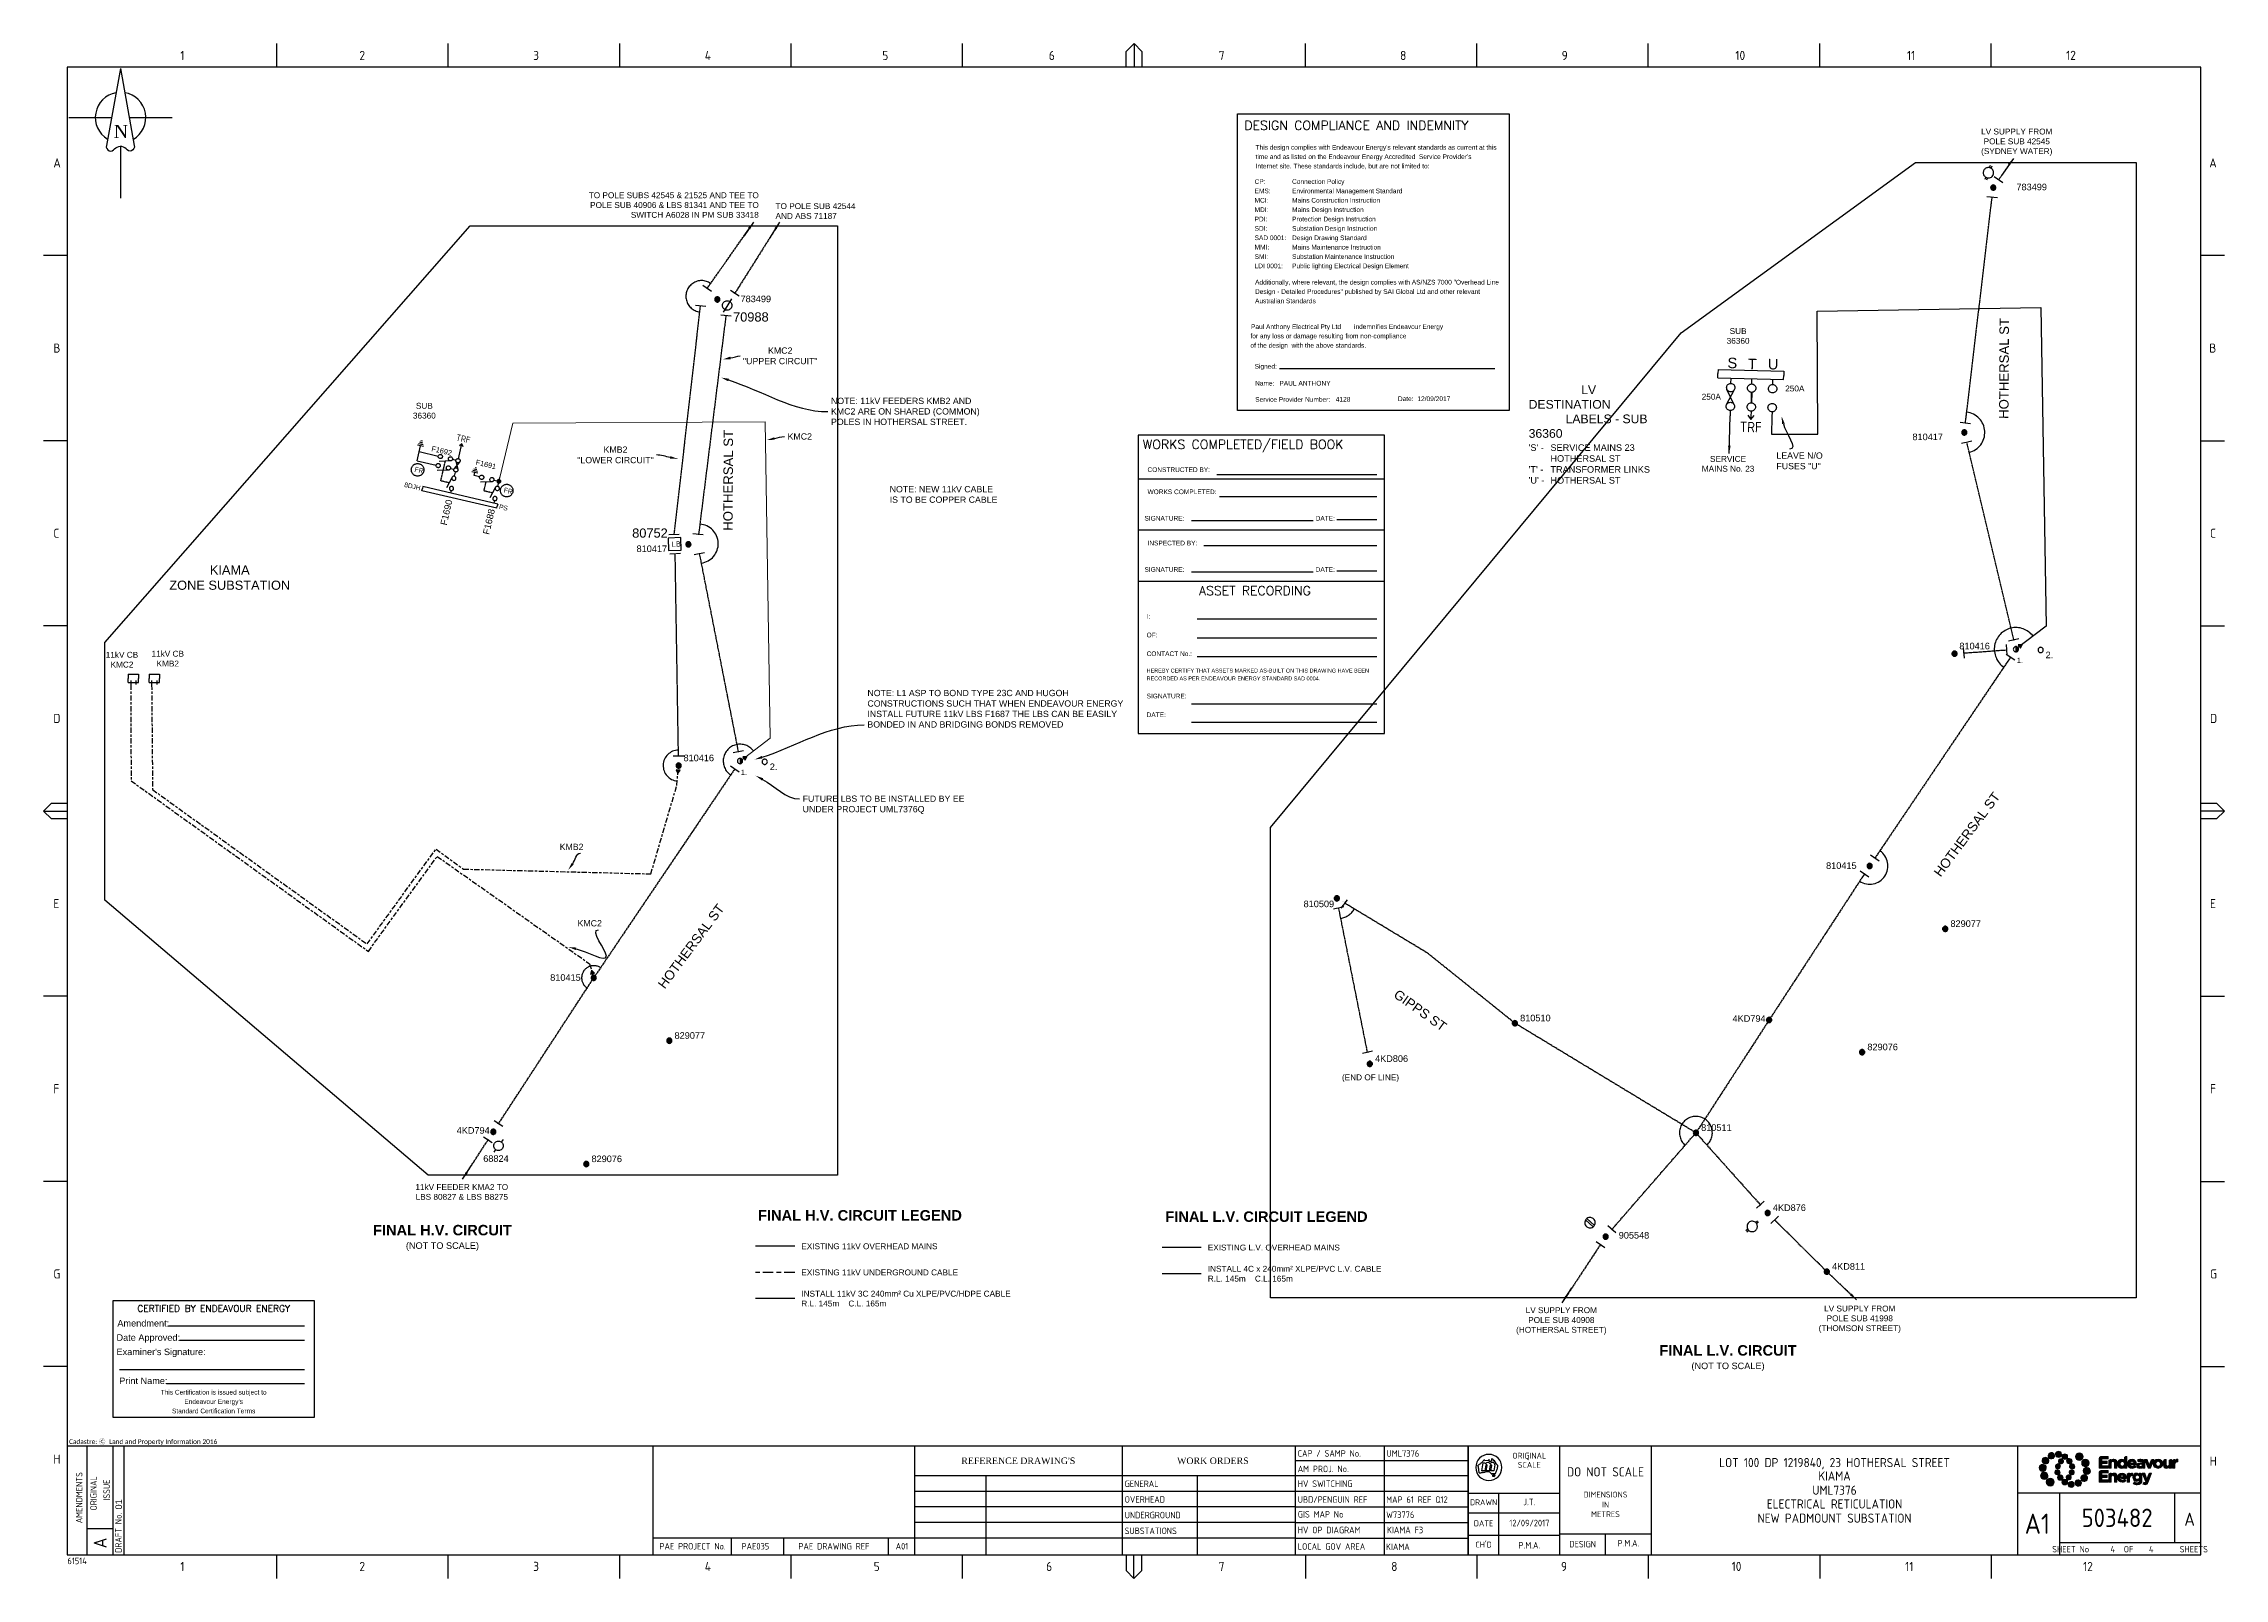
# Paper-space layout 'HV & LV CIRCUITS' of a CAD drawing. Header units: metres, sheet in millimetres. Extents: x -21 to 813, y -3 to 583.
# The model-space entities are those that its viewports show. They can reach past a viewport. Long polylines and large blocks are cut down to what shows.
import ezdxf
from ezdxf import colors
from ezdxf.entities.mleader import LeaderData, LeaderLine
from ezdxf.enums import TextEntityAlignment as Align
from ezdxf.math import Vec2, Vec3

# ---------------------------------------------------------------- set-up
doc = ezdxf.new("R2010")
doc.units = ezdxf.units.M
for name, pattern in [('A', [0]), ('Cable Exist OH', [1, 1, 0]), ('Cable Exist UG', [8.2, 4, -1.2, 1.8, -1.2]), ('CENTERX2', [4, 2.5, -0.5, 0.5, -0.5]), ('DASHED', [0.75, 0.5, -0.25])]:
    doc.linetypes.add(name, pattern=pattern)
doc.layers.get('0').update_dxf_attribs({"color": 6})
for name, color, linetype in [('_USER 02 POLENUMEXT', 7, 'Continuous'), ('_USER 04 POLENUMNEW', 2, 'Continuous'), ('_USER 11 COLUMNNUMEXT', 7, 'Continuous'), ('Equip_HV_NEW', 2, 'Continuous'), ('Equip_LV_NEW', 2, 'Continuous'), ('Equip_SP_HV_EXT', 7, 'Continuous'), ('Equip_SP_HV_NEW', 2, 'Continuous'), ('Equip_SP_LV_EXT', 7, 'Continuous'), ('Mains_HV_EXT', 7, 'Continuous'), ('Mains_HV_MOD', 3, 'Continuous'), ('Mains_HV_NEW_U97', 2, 'Continuous'), ('Mains_LV_EXT', 7, 'Continuous'), ('Mains_LV_MOD', 3, 'Continuous'), ('Mains_LV_NEW_T84', 2, 'Continuous'), ('Notes', 7, 'Continuous'), ('Notes_HV_MISC', 7, 'Continuous'), ('Sub_HV_EXT', 7, 'Continuous'), ('Sub_LV_EXT', 7, 'Continuous'), ('Sub_LV_NEW', 2, 'Continuous'), ('SupportsOH_SP_TR_HV_LV_SL_MOD', 3, 'Continuous'), ('SupportsOH_SP_TR_HV_LV_SL_NEW', 2, 'Continuous'), ('SupportsUG_SP_EXT', 7, 'Continuous'), ('SupportsUG_SP_LV_SL_EXT', 7, 'Continuous')]:
    doc.layers.add(name, color=color, linetype=linetype)
doc.layers.add('Cadastre Road Names_SP_HV_LV_SL_EXT', color=9, linetype='Continuous', lineweight=5)
doc.layers.add('Viewports', color=6, linetype='Continuous', true_color=0xff00ff, plot=False)
doc.styles.add('ARIAL', font='arial.ttf', dxfattribs={"height": 2})
doc.styles.add('COLUMN_LABEL', font='arial.ttf')
doc.styles.add('Elec', font='romand__.ttf')
doc.styles.add('HVSW_LABEL', font='arial.ttf')
doc.styles.add('iecARIAL', font='arial.ttf', dxfattribs={"height": 2})
doc.styles.add('iecISOCP', font='isocp.shx')
doc.styles.add('iecNAME', font='times.ttf')
doc.styles.add('iecTimesNewRoman', font='times.ttf')
doc.styles.add('IESYMBOL1', font='isocp.shx')
doc.styles.add('POLE_LABEL', font='arial.ttf')
doc.styles.get("Standard").update_dxf_attribs({"font": 'arial.ttf'})
doc.styles.add('SWG_LABEL', font='arial.ttf')
doc.styles.add('SWITCH_LABEL', font='arial.ttf', dxfattribs={"height": 2.5})
doc.linetypes.add('Cable New UG', pattern='A,7,-0.25,["x",Standard,S=2,R=0,X=0.2,Y=-0.8],-2.1', length=9.35)
doc.linetypes.add('Cable xx', pattern='A,7,-3.3,["XX",Standard,S=1.5,R=0,X=-2.54,Y=-0.8],-1', length=11.3)
doc.dimstyles.get("Standard").update_dxf_attribs({"dimtxt": 0.18, "dimasz": 0.18, "dimexe": 0.18, "dimexo": 0.0625, "dimgap": 0.09, "dimtad": 0, "dimtih": 1, "dimtoh": 1, "dimdec": 4, "dimzin": 0, "dimdsep": 46, "dimtxsty": 'Standard', "dimcen": 0.09, "dimadec": 0, "dimazin": 0, "dimtfac": 1, "dimtdec": 4, "dimtofl": 0, "dimtmove": 0, "dimatfit": 3, "dimfxl": 1, "dimtolj": 1, "dimtzin": 0, "dimarcsym": 0})

psp = doc.layouts.new('HV & LV CIRCUITS')

# ---------------------------------------------------------------- texts
at = {"layer": 'Notes', "linetype": 'Continuous', "style": 'iecARIAL'}
for s, insert, char_height, width, attachment_point in [('LV SUPPLY FROM POLE SUB 42545 (SYDNEY WATER)', (733.46, 545.72), 2.25, 31.8463, 5), ('TO POLE SUBS 42545 & 21525 AND TEE TO POLE SUB 40906 & LBS 81341 AND TEE TO SWITCH A6028 IN PM SUB 33418', (252.75, 521.7), 2.25, 65.9219, 6), ('TO POLE SUB 42544 AND ABS 71187', (259.14, 519.41), 2.25, 31.8463, 4), ('SUB \\P36360', (626.98, 471.68), 2.25, 8.6127, 5), ('250A', (648.65, 451.61), 2.25, 8.6127, 5), ('SUB \\P36360', (124.94, 443.12), 2.25, 8.6127, 5), ('250A', (616.74, 448.45), 2.25, 8.6127, 5), ('SERVICE MAINS No. 23', (623.14, 422.82), 2.25, 20.8536, 5), ('KIAMA \\PZONE SUBSTATION', (50.58, 379.35), 3.5, 52.0691, 5), ('11kV CB\\PKMC2', (9.4, 347.98), 2.25, 12.2594, 5), ('11kV CB\\PKMB2', (26.89, 348.4), 2.25, 12.2594, 5), ('(END OF LINE)', (486.51, 188.08), 2.25, 21.7382, 5), ('11kV FEEDER KMA2 TO LBS 80827 & LBS B8275', (139.25, 144.61), 2.25, 40.6219, 5), ('{\\fArial|b1|i0|c0|p34;\\H0.8x;FINAL H.V. CIRCUIT LEGEND}', (291.41, 135.66), 5, 100.8097, 5), ('{\\fArial|b1|i0|c0|p34;\\H0.8x;FINAL L.V. CIRCUIT LEGEND}', (446.75, 135.17), 5, 100.8097, 5), ('{\\fArial|b1|i0|c0|p34;\\H0.8x;FINAL H.V. CIRCUIT\\P\\fArial|b0|i0|c0|p34;\\H0.625x;(NOT TO SCALE)}', (131.86, 127.08), 5, 96.7704, 5), ('EXISTING 11kV OVERHEAD MAINS', (268.99, 123.86), 2.25, 57.1596, 4), ('EXISTING L.V. OVERHEAD MAINS', (424.33, 123.37), 2.25, 57.1596, 4), ('EXISTING 11kV UNDERGROUND CABLE', (268.99, 113.86), 2.25, 71.7848, 4), ('INSTALL 4C x 240mm² XLPE/PVC L.V. CABLE\\PR.L. 145m^IC.L. 165m', (424.33, 113.37), 2.25, 70.6788, 4), ('INSTALL 11kV 3C 240mm² Cu XLPE/PVC/HDPE CABLE\\PR.L. 145m^IC.L. 165m', (268.99, 103.86), 2.25, 88.2638, 4), ('LV SUPPLY FROM POLE SUB 40908 (HOTHERSAL STREET)', (559.43, 95.36), 2.25, 34.8729, 5), ('LV SUPPLY FROM POLE SUB 41998 (THOMSON STREET)', (673.47, 95.99), 2.25, 31.3399, 5), ('{\\fArial|b1|i0|c0|p34;\\H0.8x;FINAL L.V. CIRCUIT\\P\\fArial|b0|i0|c0|p34;\\H0.625x;(NOT TO SCALE)}', (623.12, 81.13), 5, 96.7704, 5)]:
    psp.add_mtext(s, dxfattribs=dict(at, insert=insert, char_height=char_height, width=width, attachment_point=attachment_point))

msp = doc.modelspace()

# ---------------------------------------------------------------- texts
at = {"layer": 'Cadastre Road Names_SP_HV_LV_SL_EXT'}
for s, rotation, p in [('HOTHERSAL ST', 89.7227, (303208.5, 6162346.9)), ('HOTHERSAL ST', 53.3682, (303195.53, 6162259.26)), ('GIPPS ST', 324.4459, (303090.87, 6162236.55))]:
    msp.add_text(s, height=1.8, rotation=rotation, dxfattribs=at).set_placement(p)
at = {"layer": 'Equip_LV_NEW', "char_height": 2, "width": 1.1319, "attachment_point": 1, "rotation": 358.5004, "style": 'iecARIAL'}
for s, insert in [('S', (303154.84, 6162358.62)), ('T', (303158.72, 6162358.42)), ('U', (303162.55, 6162358.39))]:
    msp.add_mtext(s, dxfattribs=dict(at, insert=insert))

# ---------------------------------------------------------------- blocks, each defined once
blk = doc.blocks.new('NorthPnt 11(NP11)')
for p, q in [((-19.7, 0.02), (-3.49, 0)), ((3.32, 0), (19.7, -0.02)), ((-0.08, -10.94), (-0.08, -30.8))]:
    blk.add_line(p, q)
for points in [[(-0.08, 18.81), (-5.43, -10.68, 0.877048), (-2.29, -11.9, -0.1543), (-0.08, -10.94, 0.090511)], [(-0.08, 18.81), (5.26, -10.68, -0.877048), (2.13, -11.9, 0.1543), (-0.08, -10.94, -0.090511)]]:
    blk.add_lwpolyline(points, format="xyb")
for start, end in [(100.5988, 238.86433), (300.09942, 80.43745)]:
    blk.add_arc((0, 0), 9.64, start, end)
at = {"color": 7, "style": 'iecNAME'}
blk.add_text('N', height=5.02, dxfattribs=at).set_placement((-2.62, -7.82))
blk = doc.blocks.new('A$C30A46249')
at = {"color": 7, "lineweight": -3, "insert": (6.92, 4.97), "char_height": 1.79, "attachment_point": 7, "line_spacing_factor": 1.2}
blk.add_mtext('{\\fCalibri|b0|i0|c0|p34;\\C256;Cadastre: \\fMS Gothic|b0|i0|c128|p49;\\C250;\\c2236962;Ⓒ\\fMS Gothic|b0|i0|c0|p49; \\fCalibri|b0|i0|c0|p34;\\C256;Land and Property Information 2016}', dxfattribs=at)
blk = doc.blocks.new('NOTE_CERTIFIED-BY-IE')
at = {"color": 7, "linetype": 'Continuous', "lineweight": -3}
for p, q in [((21.25, 34.9), (73.15, 34.9)), ((25.46, 29.41), (73.15, 29.41)), ((2.51, 18.32), (73.15, 18.32)), ((20.45, 12.96), (73.15, 12.96))]:
    blk.add_line(p, q, dxfattribs=at)
blk.add_lwpolyline([(0, 0), (76.98, 0), (76.98, 44.52), (0, 44.52)], close=True)
at = {"color": 7, "lineweight": -3, "style": 'Elec'}
blk.add_text('CERTIFIED BY ENDEAVOUR ENERGY', height=2.52, dxfattribs=at).set_placement((38.51, 41.58), align=Align.MIDDLE_CENTER)
at = {"color": 7, "lineweight": -3}
for s, p in [('Amendment:', (1.7, 35.94)), ('Date Approved:', (1.37, 30.47)), ("Examiner's Signature:", (1.37, 25.01))]:
    blk.add_text(s, height=2.5, dxfattribs=at).set_placement(p, align=Align.MIDDLE_LEFT)
blk.add_text('Print Name:', height=2.5, dxfattribs=at).set_placement((2.4, 11.95), align=Align.BOTTOM_LEFT)
at = {"color": 7, "lineweight": -3, "insert": (38.49, 5.99), "char_height": 1.79, "attachment_point": 5, "line_spacing_factor": 1.2}
blk.add_mtext("This Certification is issued subject to \\PEndeavour Energy's \\PStandard Certification Terms", dxfattribs=at)
at = {"color": 7, "lineweight": -3, "flags": 4}
for tag, p in [('AMENDMENT', (21.25, 34.9)), ('DATE_APPROVED', (25.46, 29.41)), ('PRINT_NAME', (20.45, 12.96))]:
    blk.add_attdef(tag, p, '', height=2.5, dxfattribs=at)
blk = doc.blocks.new('NOTE_WORKS-COMPLETED')
at = {"lineweight": -3}
for p, q in [((94.11, 97.2), (0, 97.2)), ((94.11, 77.62), (0, 77.62)), ((93.87, 58.03), (0, 58.03))]:
    blk.add_line(p, q, dxfattribs=at)
at = {"color": 7, "linetype": 'Continuous', "lineweight": -3}
for p, q in [((30, 99), (91.13, 99)), ((31, 90.55), (91.13, 90.55)), ((20.3, 81.37), (66.83, 81.37)), ((75.92, 81.71), (91.13, 81.71)), ((25, 71.88), (91.13, 71.88)), ((20.3, 61.78), (66.83, 61.78)), ((75.92, 62.13), (91.13, 62.13)), ((22.5, 43.79), (91.13, 43.79)), ((22.5, 36.59), (91.13, 36.59)), ((22.5, 29.42), (91.13, 29.42)), ((20.3, 11.37), (91.13, 11.37)), ((20.3, 4.28), (91.13, 4.28))]:
    blk.add_line(p, q, dxfattribs=at)
at = {"lineweight": -3}
blk.add_lwpolyline([(0, 0), (94.11, 0), (94.11, 113.95), (0, 113.95)], close=True, dxfattribs=at)
at = {"color": 7, "lineweight": -3, "style": 'Elec'}
blk.add_text('WORKS COMPLETED/FIELD BOOK', height=3.5, dxfattribs=at).set_placement((1.75, 110.45), align=Align.MIDDLE_LEFT)
at = {"color": 7, "lineweight": -3}
for s, p in [('CONSTRUCTED BY:', (3.51, 100.79)), ('WORKS COMPLETED:', (3.52, 92.34)), ('INSPECTED BY:', (3.52, 72.76))]:
    blk.add_text(s, height=1.79, dxfattribs=at).set_placement(p, align=Align.MIDDLE_LEFT)
for s, p in [('SIGNATURE:', (10, 82.23)), ('DATE:', (71.45, 82.23)), ('SIGNATURE:', (10, 62.65)), ('DATE:', (71.45, 62.65))]:
    blk.add_text(s, height=1.79, dxfattribs=at).set_placement(p, align=Align.MIDDLE_CENTER)
at = {"color": 7, "lineweight": -3, "style": 'Elec'}
blk.add_text('ASSET RECORDING', height=3.5, dxfattribs=at).set_placement((23.19, 56.32), align=Align.TOP_LEFT)
at = {"color": 7, "lineweight": -3, "insert": (3.17, 45.68), "char_height": 1.79, "width": 89.6105, "attachment_point": 1, "line_spacing_factor": 1.2}
blk.add_mtext('I:\\P\\POF:\\P\\PCONTACT No.:\\P{\\H0.83799x;\\PHEREBY CERTIFY THAT ASSETS MARKED AS-BUILT ON THIS DRAWING HAVE BEEN\\PRECORDED AS PER ENDEAVOUR ENERGY STANDARD SAD 0004.}\\P\\PSIGNATURE:\\P\\PDATE:', dxfattribs=at)
at = {"color": 7, "lineweight": -3}
for tag, p in [('CONSTRUCTEDBY', (32.92, 99.87)), ('WORKSCOMPLETED', (32.93, 91.44)), ('SIGNATURE', (23.86, 81.87)), ('DATE', (77.31, 82.21)), ('INSPECTEDBY', (25.68, 72.38)), ('SIGNATURE', (24.59, 62.28)), ('DATE', (77.75, 62.63)), ('ASSETRECORD', (28.77, 44.53)), ('ASSETRECORDOF', (28.5, 37.33)), ('CONTACTNO', (28.5, 30.15)), ('SIGNATURE', (31.79, 12.95)), ('DATE', (32, 5.02))]:
    blk.add_attdef(tag, p, '', height=1.79, dxfattribs=at)
blk = doc.blocks.new('NOTE_DESIGN-COMPLIANCE')
blk.add_line((16, 16.01), (98.33, 16.01))
blk.add_lwpolyline([(0, 113.3), (103.74, 113.3), (103.74, 0), (0, 0)], close=True)
at = {"color": 7, "lineweight": -3, "style": 'Elec'}
blk.add_text('DESIGN COMPLIANCE AND INDEMNITY', height=3.5, dxfattribs=at).set_placement((2.6, 106.13), align=Align.BOTTOM_LEFT)
at = {"color": 7, "lineweight": -3}
for s, p in [('Signed:', (6.54, 17.75)), ('Name:', (6.71, 11.32)), ('Service Provider Number:', (6.76, 5.11)), ('Date: ', (61.29, 5.38))]:
    blk.add_text(s, height=1.79, dxfattribs=at).set_placement(p, align=Align.TOP_LEFT)
at = {"color": 7, "lineweight": -3, "char_height": 1.79, "line_spacing_factor": 1.2}
for s, insert, attachment_point in [("This design complies with Endeavour Energy's relevant standards as current at this \\Ptime and as listed on the Endeavour Energy Accredited  Service Provider's\\PInternet site. These standards include, but are not limited to:", (6.92, 92.16), 7), ('CP:^I^IConnection Policy\\PEMS:^I^IEnvironmental Management Standard\\PMCI:^I^IMains Construction Instruction\\PMDI:^I^IMains Design Instruction\\PPDI:^I^IProtection Design Instruction\\PSDI:^I^ISubstation Design Instruction\\PSAD 0001:^IDesign Drawing Standard\\PMMI:^I^IMains Maintenance Instruction\\PSMI:^I^ISubstation Maintenance Instruction\\PLDI 0001:^IPublic lighting Electrical Design Element ', (6.53, 88.36), 1), ('\\PAdditionally, where relevant, the design complies with AS/NZS 7000 "Overhead Line\\PDesign - Detailed Procedures" published by SAI Global Ltd and other relevant \\PAustralian Standards', (6.7, 53.5), 1), ('                                                         indemnifies Endeavour Energy \\Pfor any loss or damage resulting from non-compliance \\Pof the design  with the above standards.', (4.93, 32.94), 1)]:
    blk.add_mtext(s, dxfattribs=dict(at, insert=insert, attachment_point=attachment_point))
at = {"ltscale": 0.5}
for tag, p in [('COMPANYNAME', (5.15, 31.1)), ('NAME', (16, 9.52)), ('SPN', (37.54, 3.38)), ('DATE', (68.73, 3.59))]:
    blk.add_attdef(tag, p, '', height=1.8, dxfattribs=at)
blk = doc.blocks.new('EE_LOGO')
h = blk.add_hatch(color=7)
edge = h.paths.add_edge_path()
edge.add_spline(control_points=[(-25.34, 1.94), (-26.08, 1.98), (-26.72, 1.41), (-26.77, 0.66), (-26.81, -0.09), (-26.24, -0.72), (-25.49, -0.77), (-24.74, -0.81), (-24.1, -0.24), (-24.06, 0.51), (-24.02, 1.25), (-24.59, 1.89), (-25.34, 1.94)], knot_values=[0, 0, 0, 0, 1, 1, 1, 2, 2, 2, 3, 3, 3, 4, 4, 4, 4], degree=3, periodic=0)
h = blk.add_hatch(color=7)
edge = h.paths.add_edge_path()
edge.add_spline(control_points=[(-23.73, 4.46), (-24.34, 4.81), (-25.13, 4.61), (-25.49, 3.99), (-25.85, 3.38), (-25.64, 2.59), (-25.03, 2.23), (-24.41, 1.87), (-23.63, 2.08), (-23.27, 2.69), (-22.91, 3.31), (-23.12, 4.1), (-23.73, 4.46)], knot_values=[0, 0, 0, 0, 1, 1, 1, 2, 2, 2, 3, 3, 3, 4, 4, 4, 4], degree=3, periodic=0)
h = blk.add_hatch(color=7)
edge = h.paths.add_edge_path()
edge.add_spline(control_points=[(-21.12, 5.87), (-21.48, 6.44), (-22.24, 6.61), (-22.81, 6.24), (-23.37, 5.88), (-23.54, 5.12), (-23.17, 4.55), (-22.81, 3.98), (-22.05, 3.82), (-21.48, 4.19), (-20.92, 4.55), (-20.75, 5.31), (-21.12, 5.87)], knot_values=[0, 0, 0, 0, 1, 1, 1, 2, 2, 2, 3, 3, 3, 4, 4, 4, 4], degree=3, periodic=0)
h = blk.add_hatch(color=7)
edge = h.paths.add_edge_path()
edge.add_spline(control_points=[(-19.43, 2.06), (-19.94, 2.17), (-20.44, 1.84), (-20.55, 1.33), (-20.66, 0.82), (-20.34, 0.32), (-19.83, 0.21), (-19.32, 0.1), (-18.81, 0.42), (-18.71, 0.93), (-18.59, 1.44), (-18.92, 1.95), (-19.43, 2.06)], knot_values=[0, 0, 0, 0, 1, 1, 1, 2, 2, 2, 3, 3, 3, 4, 4, 4, 4], degree=3, periodic=0)
h = blk.add_hatch(color=7)
edge = h.paths.add_edge_path()
edge.add_spline(control_points=[(-18.27, 5.87), (-18.34, 6.5), (-18.91, 6.97), (-19.54, 6.9), (-20.18, 6.84), (-20.65, 6.27), (-20.58, 5.63), (-20.52, 4.99), (-19.95, 4.53), (-19.31, 4.59), (-18.67, 4.66), (-18.21, 5.23), (-18.27, 5.87)], knot_values=[0, 0, 0, 0, 1, 1, 1, 2, 2, 2, 3, 3, 3, 4, 4, 4, 4], degree=3, periodic=0)
h = blk.add_hatch(color=7)
edge = h.paths.add_edge_path()
edge.add_spline(control_points=[(-15.91, 4.86), (-15.91, 4.26), (-16.4, 3.77), (-17, 3.77), (-17.6, 3.77), (-18.08, 4.26), (-18.08, 4.86), (-18.08, 5.46), (-17.6, 5.95), (-17, 5.95), (-16.4, 5.95), (-15.91, 5.46), (-15.91, 4.86)], knot_values=[0, 0, 0, 0, 1, 1, 1, 2, 2, 2, 3, 3, 3, 4, 4, 4, 4], degree=3, periodic=0)
edge = h.paths.add_edge_path()
edge.add_spline(control_points=[(-18.29, 3.97), (-18.8, 4.08), (-19.3, 3.76), (-19.41, 3.25), (-19.52, 2.74), (-19.2, 2.23), (-18.69, 2.12), (-18.18, 2.01), (-17.67, 2.33), (-17.56, 2.84), (-17.45, 3.35), (-17.78, 3.86), (-18.29, 3.97)], knot_values=[0, 0, 0, 0, 1, 1, 1, 2, 2, 2, 3, 3, 3, 4, 4, 4, 4], degree=3, periodic=0)
h = blk.add_hatch(color=7)
edge = h.paths.add_edge_path()
edge.add_spline(control_points=[(-14.59, 2.36), (-14.16, 2.75), (-14.12, 3.41), (-14.51, 3.84), (-14.89, 4.27), (-15.55, 4.31), (-15.99, 3.93), (-16.42, 3.54), (-16.46, 2.88), (-16.07, 2.45), (-15.69, 2.01), (-15.02, 1.98), (-14.59, 2.36)], knot_values=[0, 0, 0, 0, 1, 1, 1, 2, 2, 2, 3, 3, 3, 4, 4, 4, 4], degree=3, periodic=0)
edge = h.paths.add_edge_path()
edge.add_spline(control_points=[(-15.91, 4.86), (-15.91, 4.26), (-16.4, 3.77), (-17, 3.77), (-17.6, 3.77), (-18.08, 4.26), (-18.08, 4.86), (-18.08, 5.46), (-17.6, 5.95), (-17, 5.95), (-16.4, 5.95), (-15.91, 5.46), (-15.91, 4.86)], knot_values=[0, 0, 0, 0, 1, 1, 1, 2, 2, 2, 3, 3, 3, 4, 4, 4, 4], degree=3, periodic=0)
h = blk.add_hatch(color=7)
edge = h.paths.add_edge_path()
edge.add_spline(control_points=[(-15.91, 4.86), (-15.91, 4.26), (-16.4, 3.77), (-17, 3.77), (-17.6, 3.77), (-18.08, 4.26), (-18.08, 4.86), (-18.08, 5.46), (-17.6, 5.95), (-17, 5.95), (-16.4, 5.95), (-15.91, 5.46), (-15.91, 4.86)], knot_values=[0, 0, 0, 0, 1, 1, 1, 2, 2, 2, 3, 3, 3, 4, 4, 4, 4], degree=3, periodic=0)
edge = h.paths.add_edge_path(flags=16)
edge.add_spline(control_points=[(-15.91, 4.86), (-15.91, 4.26), (-16.4, 3.77), (-17, 3.77), (-17.6, 3.77), (-18.08, 4.26), (-18.08, 4.86), (-18.08, 5.46), (-17.6, 5.95), (-17, 5.95), (-16.4, 5.95), (-15.91, 5.46), (-15.91, 4.86)], knot_values=[0, 0, 0, 0, 1, 1, 1, 2, 2, 2, 3, 3, 3, 4, 4, 4, 4], degree=3, periodic=0)
h = blk.add_hatch(color=7)
edge = h.paths.add_edge_path()
edge.add_spline(control_points=[(-13.94, 0.18), (-13.41, 0.32), (-13.09, 0.87), (-13.23, 1.4), (-13.37, 1.93), (-13.92, 2.25), (-14.45, 2.11), (-14.98, 1.97), (-15.3, 1.42), (-15.16, 0.89), (-15.02, 0.36), (-14.47, 0.04), (-13.94, 0.18)], knot_values=[0, 0, 0, 0, 1, 1, 1, 2, 2, 2, 3, 3, 3, 4, 4, 4, 4], degree=3, periodic=0)
h = blk.add_hatch(color=7)
edge = h.paths.add_edge_path()
edge.add_spline(control_points=[(-9.93, 4.86), (-9.93, 4.03), (-10.61, 3.35), (-11.44, 3.35), (-12.28, 3.35), (-12.95, 4.03), (-12.95, 4.86), (-12.95, 5.69), (-12.28, 6.37), (-11.44, 6.37), (-10.61, 6.37), (-9.93, 5.69), (-9.93, 4.86)], knot_values=[0, 0, 0, 0, 1, 1, 1, 2, 2, 2, 3, 3, 3, 4, 4, 4, 4], degree=3, periodic=0)
h = blk.add_hatch(color=7)
edge = h.paths.add_edge_path()
edge.add_spline(control_points=[(-8.55, 1.13), (-7.83, 1.45), (-7.5, 2.29), (-7.82, 3.01), (-8.14, 3.73), (-8.98, 4.06), (-9.7, 3.74), (-10.42, 3.42), (-10.75, 2.58), (-10.43, 1.86), (-10.11, 1.14), (-9.27, 0.81), (-8.55, 1.13)], knot_values=[0, 0, 0, 0, 1, 1, 1, 2, 2, 2, 3, 3, 3, 4, 4, 4, 4], degree=3, periodic=0)
h = blk.add_hatch(color=7)
edge = h.paths.add_edge_path()
edge.add_spline(control_points=[(-8.66, -1.92), (-7.91, -1.96), (-7.27, -1.39), (-7.23, -0.64), (-7.19, 0.1), (-7.76, 0.74), (-8.51, 0.78), (-9.25, 0.83), (-9.89, 0.26), (-9.94, -0.49), (-9.98, -1.24), (-9.41, -1.88), (-8.66, -1.92)], knot_values=[0, 0, 0, 0, 1, 1, 1, 2, 2, 2, 3, 3, 3, 4, 4, 4, 4], degree=3, periodic=0)
h = blk.add_hatch(color=7)
edge = h.paths.add_edge_path()
edge.add_spline(control_points=[(-3.85, 0.44), (-3.85, 0.44), (-3.85, 4.25), (-3.85, 4.3), (-3.85, 4.35), (-3.85, 4.86), (-3.29, 4.86), (-2.74, 4.86), (-0.49, 4.86), (-0.49, 4.86), (-0.49, 4.86), (-0.49, 4), (-0.49, 4), (-0.49, 4), (-2.89, 4), (-2.89, 4), (-2.89, 4), (-2.89, 3.1), (-2.89, 3.1), (-2.89, 3.1), (-0.8, 3.1), (-0.8, 3.1), (-0.8, 3.1), (-0.8, 2.23), (-0.8, 2.23), (-0.8, 2.23), (-2.89, 2.23), (-2.89, 2.23), (-2.89, 2.23), (-2.89, 1.31), (-2.89, 1.31), (-2.89, 1.31), (-0.49, 1.31), (-0.49, 1.31), (-0.49, 1.31), (-0.49, 0.44), (-0.49, 0.44), (-0.49, 0.44), (-3.85, 0.44), (-3.85, 0.44)], knot_values=[0, 0, 0, 0, 1, 1, 1, 2, 2, 2, 3, 3, 3, 4, 4, 4, 5, 5, 5, 6, 6, 6, 7, 7, 7, 8, 8, 8, 9, 9, 9, 10, 10, 10, 11, 11, 11, 12, 12, 12, 13, 13, 13, 13], degree=3, periodic=0)
h = blk.add_hatch(color=7)
edge = h.paths.add_edge_path()
edge.add_spline(control_points=[(1.94, 0.44), (1.94, 0.44), (1.94, 2.33), (1.94, 2.33), (1.94, 2.78), (1.73, 3.02), (1.36, 3.02), (1, 3.02), (0.76, 2.78), (0.76, 2.33), (0.76, 2.33), (0.76, 0.44), (0.76, 0.44), (0.76, 0.44), (-0.2, 0.44), (-0.2, 0.44), (-0.2, 0.44), (-0.2, 3.21), (-0.2, 3.27), (-0.2, 3.33), (-0.2, 3.82), (0.36, 3.82), (0.76, 3.82), (0.76, 3.82), (0.76, 3.82), (0.76, 3.82), (0.76, 3.35), (0.76, 3.35), (0.98, 3.63), (1.27, 3.89), (1.75, 3.89), (2.48, 3.89), (2.9, 3.41), (2.9, 2.63), (2.9, 2.63), (2.9, 0.44), (2.9, 0.44), (2.9, 0.44), (1.94, 0.44), (1.94, 0.44)], knot_values=[0, 0, 0, 0, 1, 1, 1, 2, 2, 2, 3, 3, 3, 4, 4, 4, 5, 5, 5, 6, 6, 6, 7, 7, 7, 8, 8, 8, 9, 9, 9, 10, 10, 10, 11, 11, 11, 12, 12, 12, 13, 13, 13, 13], degree=3, periodic=0)
h = blk.add_hatch(color=7)
edge = h.paths.add_edge_path(flags=16)
edge.add_spline(control_points=[(5.8, 2.13), (5.8, 2.69), (5.43, 3.07), (4.98, 3.07), (4.53, 3.07), (4.15, 2.7), (4.15, 2.13), (4.15, 2.13), (4.15, 2.12), (4.15, 2.12), (4.15, 1.56), (4.53, 1.19), (4.98, 1.19), (5.43, 1.19), (5.8, 1.56), (5.8, 2.12), (5.8, 2.12), (5.8, 2.13), (5.8, 2.13)], knot_values=[0, 0, 0, 0, 1, 1, 1, 2, 2, 2, 3, 3, 3, 4, 4, 4, 5, 5, 5, 6, 6, 6, 6], degree=3, periodic=0)
edge = h.paths.add_edge_path()
edge.add_spline(control_points=[(5.79, 0.44), (5.79, 0.44), (5.79, 0.92), (5.79, 0.92), (5.55, 0.6), (5.23, 0.37), (4.73, 0.37), (3.94, 0.37), (3.19, 0.99), (3.19, 2.12), (3.19, 2.12), (3.19, 2.13), (3.19, 2.13), (3.19, 3.26), (3.93, 3.88), (4.73, 3.88), (5.24, 3.88), (5.56, 3.65), (5.79, 3.38), (5.79, 3.38), (5.79, 4.27), (5.79, 4.3), (5.79, 4.34), (5.79, 4.86), (6.34, 4.86), (6.73, 4.86), (6.75, 4.86), (6.75, 4.86), (6.75, 4.86), (6.75, 0.44), (6.75, 0.44), (6.75, 0.44), (5.79, 0.44), (5.79, 0.44)], knot_values=[0, 0, 0, 0, 1, 1, 1, 2, 2, 2, 3, 3, 3, 4, 4, 4, 5, 5, 5, 6, 6, 6, 7, 7, 7, 8, 8, 8, 9, 9, 9, 10, 10, 10, 11, 11, 11, 11], degree=3, periodic=0)
h = blk.add_hatch(color=7)
edge = h.paths.add_edge_path()
edge.add_spline(control_points=[(8.69, 3.89), (7.7, 3.89), (7.01, 3.09), (7.01, 2.13), (7.01, 2.13), (7.01, 2.12), (7.01, 2.12), (7.01, 1.08), (7.77, 0.37), (8.78, 0.37), (9.39, 0.37), (9.85, 0.61), (10.16, 1), (10.16, 1), (9.62, 1.48), (9.62, 1.48), (9.35, 1.24), (9.12, 1.14), (8.79, 1.14), (8.33, 1.13), (8, 1.49), (7.95, 1.86), (7.91, 2.18), (7.93, 2.29), (7.95, 2.43), (8.02, 2.85), (8.29, 3.12), (8.69, 3.12), (9.09, 3.12), (9.34, 2.83), (9.4, 2.4), (9.4, 2.4), (8.14, 2.4), (8.14, 2.4), (8.14, 2.4), (8.12, 1.8), (8.64, 1.8), (9.17, 1.8), (10.32, 1.8), (10.32, 1.8), (10.33, 1.89), (10.34, 1.95), (10.34, 2.04), (10.34, 2.04), (10.34, 2.05), (10.34, 2.05), (10.34, 3.01), (9.82, 3.89), (8.69, 3.89)], knot_values=[0, 0, 0, 0, 1, 1, 1, 2, 2, 2, 3, 3, 3, 4, 4, 4, 5, 5, 5, 6, 6, 6, 7, 7, 7, 8, 8, 8, 9, 9, 9, 10, 10, 10, 11, 11, 11, 12, 12, 12, 13, 13, 13, 14, 14, 14, 15, 15, 15, 16, 16, 16, 16], degree=3, periodic=0)
h = blk.add_hatch(color=7)
edge = h.paths.add_edge_path(flags=16)
edge.add_spline(control_points=[(12.69, 1.8), (12.53, 1.88), (12.31, 1.93), (12.08, 1.93), (11.67, 1.93), (11.42, 1.77), (11.42, 1.46), (11.42, 1.46), (11.42, 1.45), (11.42, 1.45), (11.42, 1.19), (11.63, 1.04), (11.94, 1.04), (12.39, 1.04), (12.69, 1.29), (12.69, 1.63), (12.69, 1.63), (12.69, 1.8), (12.69, 1.8)], knot_values=[0, 0, 0, 0, 1, 1, 1, 2, 2, 2, 3, 3, 3, 4, 4, 4, 5, 5, 5, 6, 6, 6, 6], degree=3, periodic=0)
edge = h.paths.add_edge_path()
edge.add_spline(control_points=[(12.67, 0.44), (12.67, 0.44), (12.67, 0.81), (12.67, 0.81), (12.44, 0.55), (12.12, 0.38), (11.65, 0.38), (11.01, 0.38), (10.49, 0.74), (10.49, 1.41), (10.49, 1.41), (10.49, 1.42), (10.49, 1.42), (10.49, 2.16), (11.05, 2.5), (11.85, 2.5), (12.19, 2.5), (12.44, 2.45), (12.68, 2.37), (12.68, 2.37), (12.68, 2.42), (12.68, 2.42), (12.68, 2.82), (12.43, 3.07), (11.95, 3.07), (11.59, 3.07), (11.33, 3), (11.02, 2.89), (11.02, 2.89), (10.78, 3.62), (10.78, 3.62), (11.15, 3.78), (11.52, 3.89), (12.09, 3.89), (13.14, 3.89), (13.6, 3.35), (13.6, 2.43), (13.6, 2.43), (13.6, 0.44), (13.6, 0.44), (13.6, 0.44), (12.67, 0.44), (12.67, 0.44)], knot_values=[0, 0, 0, 0, 1, 1, 1, 2, 2, 2, 3, 3, 3, 4, 4, 4, 5, 5, 5, 6, 6, 6, 7, 7, 7, 8, 8, 8, 9, 9, 9, 10, 10, 10, 11, 11, 11, 12, 12, 12, 13, 13, 13, 14, 14, 14, 14], degree=3, periodic=0)
h = blk.add_hatch(color=7)
edge = h.paths.add_edge_path()
edge.add_spline(control_points=[(15.71, 0.44), (15.71, 0.44), (14.84, 0.44), (14.84, 0.44), (14.84, 0.44), (13.51, 3.83), (13.51, 3.83), (13.51, 3.83), (14.53, 3.83), (14.53, 3.83), (14.53, 3.83), (15.28, 1.58), (15.28, 1.58), (15.28, 1.58), (15.86, 3.3), (15.86, 3.3), (15.86, 3.3), (16.02, 3.83), (16.4, 3.83), (16.78, 3.83), (17.04, 3.83), (17.04, 3.83), (17.04, 3.83), (15.71, 0.44), (15.71, 0.44)], knot_values=[0, 0, 0, 0, 1, 1, 1, 2, 2, 2, 3, 3, 3, 4, 4, 4, 5, 5, 5, 6, 6, 6, 7, 7, 7, 8, 8, 8, 8], degree=3, periodic=0)
h = blk.add_hatch(color=7)
edge = h.paths.add_edge_path(flags=16)
edge.add_spline(control_points=[(19.52, 2.16), (19.52, 2.66), (19.16, 3.09), (18.63, 3.09), (18.08, 3.09), (17.75, 2.67), (17.75, 2.17), (17.75, 2.17), (17.75, 2.16), (17.75, 2.16), (17.75, 1.66), (18.11, 1.22), (18.64, 1.22), (19.19, 1.22), (19.52, 1.65), (19.52, 2.15), (19.52, 2.15), (19.52, 2.16), (19.52, 2.16)], knot_values=[0, 0, 0, 0, 1, 1, 1, 2, 2, 2, 3, 3, 3, 4, 4, 4, 5, 5, 5, 6, 6, 6, 6], degree=3, periodic=0)
edge = h.paths.add_edge_path()
edge.add_spline(control_points=[(18.63, 0.4), (17.58, 0.4), (16.8, 1.17), (16.8, 2.15), (16.8, 2.15), (16.8, 2.16), (16.8, 2.16), (16.8, 3.13), (17.59, 3.92), (18.64, 3.92), (19.69, 3.92), (20.46, 3.14), (20.46, 2.17), (20.46, 2.17), (20.46, 2.16), (20.46, 2.16), (20.46, 1.19), (19.68, 0.4), (18.63, 0.4)], knot_values=[0, 0, 0, 0, 1, 1, 1, 2, 2, 2, 3, 3, 3, 4, 4, 4, 5, 5, 5, 6, 6, 6, 6], degree=3, periodic=0)
h = blk.add_hatch(color=7)
edge = h.paths.add_edge_path()
edge.add_spline(control_points=[(22.86, 0.44), (22.86, 0.44), (22.86, 0.92), (22.86, 0.92), (22.64, 0.64), (22.36, 0.38), (21.87, 0.38), (21.15, 0.38), (20.72, 0.86), (20.72, 1.63), (20.72, 1.63), (20.72, 3.22), (20.72, 3.27), (20.72, 3.32), (20.72, 3.82), (21.28, 3.82), (21.68, 3.82), (21.68, 3.82), (21.68, 3.82), (21.68, 3.82), (21.68, 1.94), (21.68, 1.94), (21.68, 1.48), (21.9, 1.25), (22.26, 1.25), (22.63, 1.25), (22.86, 1.48), (22.86, 1.94), (22.86, 1.94), (22.86, 3.2), (22.86, 3.27), (22.86, 3.34), (22.87, 3.82), (23.42, 3.82), (23.82, 3.82), (23.82, 3.82), (23.82, 3.82), (23.82, 3.82), (23.82, 0.44), (23.82, 0.44), (23.82, 0.44), (22.86, 0.44), (22.86, 0.44)], knot_values=[0, 0, 0, 0, 1, 1, 1, 2, 2, 2, 3, 3, 3, 4, 4, 4, 5, 5, 5, 6, 6, 6, 7, 7, 7, 8, 8, 8, 9, 9, 9, 10, 10, 10, 11, 11, 11, 12, 12, 12, 13, 13, 13, 14, 14, 14, 14], degree=3, periodic=0)
h = blk.add_hatch(color=7)
edge = h.paths.add_edge_path()
edge.add_spline(control_points=[(26.09, 2.88), (25.46, 2.88), (25.06, 2.5), (25.06, 1.69), (25.06, 1.69), (25.06, 0.44), (25.06, 0.44), (25.06, 0.44), (24.1, 0.44), (24.1, 0.44), (24.1, 0.44), (24.1, 3.24), (24.1, 3.27), (24.1, 3.3), (24.1, 3.83), (24.66, 3.83), (25.22, 3.83), (25.06, 3.83), (25.06, 3.83), (25.06, 3.83), (25.06, 3.14), (25.06, 3.14), (25.26, 3.61), (25.58, 3.91), (26.14, 3.89), (26.14, 3.89), (26.14, 2.88), (26.14, 2.88), (26.14, 2.88), (26.09, 2.88), (26.09, 2.88)], knot_values=[0, 0, 0, 0, 1, 1, 1, 2, 2, 2, 3, 3, 3, 4, 4, 4, 5, 5, 5, 6, 6, 6, 7, 7, 7, 8, 8, 8, 9, 9, 9, 10, 10, 10, 10], degree=3, periodic=0)
h = blk.add_hatch(color=7)
edge = h.paths.add_edge_path()
edge.add_spline(control_points=[(-25.45, -1.11), (-26.17, -1.43), (-26.5, -2.27), (-26.18, -2.99), (-25.86, -3.71), (-25.02, -4.04), (-24.3, -3.72), (-23.58, -3.4), (-23.25, -2.56), (-23.57, -1.84), (-23.88, -1.12), (-24.72, -0.79), (-25.45, -1.11)], knot_values=[0, 0, 0, 0, 1, 1, 1, 2, 2, 2, 3, 3, 3, 4, 4, 4, 4], degree=3, periodic=0)
h = blk.add_hatch(color=7)
edge = h.paths.add_edge_path()
edge.add_spline(control_points=[(-24.06, -4.84), (-24.06, -4.01), (-23.39, -3.33), (-22.55, -3.33), (-21.72, -3.33), (-21.04, -4.01), (-21.04, -4.84), (-21.04, -5.68), (-21.72, -6.35), (-22.55, -6.35), (-23.39, -6.35), (-24.06, -5.68), (-24.06, -4.84)], knot_values=[0, 0, 0, 0, 1, 1, 1, 2, 2, 2, 3, 3, 3, 4, 4, 4, 4], degree=3, periodic=0)
h = blk.add_hatch(color=7)
edge = h.paths.add_edge_path()
edge.add_spline(control_points=[(-20.06, -0.16), (-20.59, -0.3), (-20.9, -0.85), (-20.76, -1.38), (-20.63, -1.91), (-20.08, -2.23), (-19.55, -2.09), (-19.02, -1.95), (-18.7, -1.4), (-18.84, -0.87), (-18.98, -0.34), (-19.52, -0.02), (-20.06, -0.16)], knot_values=[0, 0, 0, 0, 1, 1, 1, 2, 2, 2, 3, 3, 3, 4, 4, 4, 4], degree=3, periodic=0)
h = blk.add_hatch(color=7)
edge = h.paths.add_edge_path()
edge.add_spline(control_points=[(-19.41, -2.34), (-19.84, -2.73), (-19.88, -3.39), (-19.49, -3.82), (-19.1, -4.26), (-18.44, -4.29), (-18.01, -3.91), (-17.58, -3.52), (-17.54, -2.86), (-17.93, -2.43), (-18.31, -2), (-18.97, -1.96), (-19.41, -2.34)], knot_values=[0, 0, 0, 0, 1, 1, 1, 2, 2, 2, 3, 3, 3, 4, 4, 4, 4], degree=3, periodic=0)
h = blk.add_hatch(color=7)
edge = h.paths.add_edge_path()
edge.add_spline(control_points=[(-18.08, -4.84), (-18.08, -4.24), (-17.6, -3.76), (-17, -3.76), (-16.4, -3.76), (-15.91, -4.24), (-15.91, -4.84), (-15.91, -5.44), (-16.4, -5.93), (-17, -5.93), (-17.6, -5.93), (-18.08, -5.44), (-18.08, -4.84)], knot_values=[0, 0, 0, 0, 1, 1, 1, 2, 2, 2, 3, 3, 3, 4, 4, 4, 4], degree=3, periodic=0)
h = blk.add_hatch(color=7)
edge = h.paths.add_edge_path()
edge.add_spline(control_points=[(-15.71, -3.95), (-15.2, -4.06), (-14.69, -3.74), (-14.58, -3.23), (-14.47, -2.72), (-14.8, -2.21), (-15.31, -2.1), (-15.82, -1.99), (-16.32, -2.32), (-16.43, -2.83), (-16.54, -3.34), (-16.22, -3.84), (-15.71, -3.95)], knot_values=[0, 0, 0, 0, 1, 1, 1, 2, 2, 2, 3, 3, 3, 4, 4, 4, 4], degree=3, periodic=0)
h = blk.add_hatch(color=7)
edge = h.paths.add_edge_path()
edge.add_spline(control_points=[(-15.72, -5.85), (-15.66, -6.49), (-15.09, -6.95), (-14.45, -6.89), (-13.81, -6.82), (-13.35, -6.25), (-13.41, -5.62), (-13.48, -4.98), (-14.05, -4.51), (-14.68, -4.58), (-15.33, -4.64), (-15.79, -5.21), (-15.72, -5.85)], knot_values=[0, 0, 0, 0, 1, 1, 1, 2, 2, 2, 3, 3, 3, 4, 4, 4, 4], degree=3, periodic=0)
h = blk.add_hatch(color=7)
edge = h.paths.add_edge_path()
edge.add_spline(control_points=[(-14.57, -2.04), (-14.06, -2.15), (-13.55, -1.83), (-13.44, -1.32), (-13.33, -0.81), (-13.66, -0.3), (-14.17, -0.19), (-14.68, -0.08), (-15.18, -0.4), (-15.29, -0.92), (-15.4, -1.43), (-15.08, -1.93), (-14.57, -2.04)], knot_values=[0, 0, 0, 0, 1, 1, 1, 2, 2, 2, 3, 3, 3, 4, 4, 4, 4], degree=3, periodic=0)
h = blk.add_hatch(color=7)
edge = h.paths.add_edge_path()
edge.add_spline(control_points=[(-12.88, -5.86), (-12.52, -6.43), (-11.76, -6.59), (-11.19, -6.23), (-10.62, -5.86), (-10.46, -5.1), (-10.82, -4.53), (-11.19, -3.97), (-11.95, -3.8), (-12.51, -4.17), (-13.08, -4.53), (-13.25, -5.29), (-12.88, -5.86)], knot_values=[0, 0, 0, 0, 1, 1, 1, 2, 2, 2, 3, 3, 3, 4, 4, 4, 4], degree=3, periodic=0)
h = blk.add_hatch(color=7)
edge = h.paths.add_edge_path()
edge.add_spline(control_points=[(-10.27, -4.44), (-9.65, -4.79), (-8.86, -4.59), (-8.51, -3.97), (-8.15, -3.36), (-8.36, -2.57), (-8.97, -2.22), (-9.58, -1.86), (-10.37, -2.06), (-10.73, -2.68), (-11.09, -3.29), (-10.88, -4.08), (-10.27, -4.44)], knot_values=[0, 0, 0, 0, 1, 1, 1, 2, 2, 2, 3, 3, 3, 4, 4, 4, 4], degree=3, periodic=0)
h = blk.add_hatch(color=7)
edge = h.paths.add_edge_path()
edge.add_spline(control_points=[(-3.85, -4.84), (-3.85, -4.84), (-3.85, -1.03), (-3.85, -0.98), (-3.85, -0.94), (-3.85, -0.42), (-3.29, -0.42), (-2.74, -0.42), (-0.49, -0.42), (-0.49, -0.42), (-0.49, -0.42), (-0.49, -1.29), (-0.49, -1.29), (-0.49, -1.29), (-2.89, -1.29), (-2.89, -1.29), (-2.89, -1.29), (-2.89, -2.19), (-2.89, -2.19), (-2.89, -2.19), (-0.8, -2.19), (-0.8, -2.19), (-0.8, -2.19), (-0.8, -3.05), (-0.8, -3.05), (-0.8, -3.05), (-2.89, -3.05), (-2.89, -3.05), (-2.89, -3.05), (-2.89, -3.98), (-2.89, -3.98), (-2.89, -3.98), (-0.49, -3.98), (-0.49, -3.98), (-0.49, -3.98), (-0.49, -4.84), (-0.49, -4.84), (-0.49, -4.84), (-3.85, -4.84), (-3.85, -4.84)], knot_values=[0, 0, 0, 0, 1, 1, 1, 2, 2, 2, 3, 3, 3, 4, 4, 4, 5, 5, 5, 6, 6, 6, 7, 7, 7, 8, 8, 8, 9, 9, 9, 10, 10, 10, 11, 11, 11, 12, 12, 12, 13, 13, 13, 13], degree=3, periodic=0)
h = blk.add_hatch(color=7)
edge = h.paths.add_edge_path()
edge.add_spline(control_points=[(1.94, -4.84), (1.94, -4.84), (1.94, -2.96), (1.94, -2.96), (1.94, -2.5), (1.73, -2.27), (1.36, -2.27), (1, -2.27), (0.76, -2.5), (0.76, -2.96), (0.76, -2.96), (0.76, -4.84), (0.76, -4.84), (0.76, -4.84), (-0.2, -4.84), (-0.2, -4.84), (-0.2, -4.84), (-0.2, -2.07), (-0.2, -2.01), (-0.2, -1.96), (-0.2, -1.46), (0.36, -1.46), (0.76, -1.46), (0.76, -1.46), (0.76, -1.46), (0.76, -1.46), (0.76, -1.94), (0.76, -1.94), (0.98, -1.65), (1.27, -1.4), (1.75, -1.4), (2.48, -1.4), (2.9, -1.88), (2.9, -2.65), (2.9, -2.65), (2.9, -4.84), (2.9, -4.84), (2.9, -4.84), (1.94, -4.84), (1.94, -4.84)], knot_values=[0, 0, 0, 0, 1, 1, 1, 2, 2, 2, 3, 3, 3, 4, 4, 4, 5, 5, 5, 6, 6, 6, 7, 7, 7, 8, 8, 8, 9, 9, 9, 10, 10, 10, 11, 11, 11, 12, 12, 12, 13, 13, 13, 13], degree=3, periodic=0)
h = blk.add_hatch(color=7)
edge = h.paths.add_edge_path()
edge.add_spline(control_points=[(4.87, -1.4), (3.88, -1.4), (3.19, -2.19), (3.19, -3.16), (3.19, -3.16), (3.19, -3.17), (3.19, -3.17), (3.19, -4.21), (3.94, -4.92), (4.96, -4.92), (5.57, -4.92), (6.03, -4.68), (6.34, -4.29), (6.34, -4.29), (5.79, -3.8), (5.79, -3.8), (5.53, -4.05), (5.29, -4.14), (4.97, -4.15), (4.51, -4.16), (4.18, -3.79), (4.13, -3.42), (4.09, -3.1), (4.11, -3), (4.13, -2.86), (4.2, -2.44), (4.47, -2.17), (4.87, -2.17), (5.27, -2.17), (5.52, -2.46), (5.58, -2.89), (5.58, -2.89), (4.32, -2.89), (4.32, -2.89), (4.32, -2.89), (4.29, -3.49), (4.82, -3.49), (5.35, -3.49), (6.5, -3.49), (6.5, -3.49), (6.51, -3.4), (6.51, -3.34), (6.51, -3.25), (6.51, -3.25), (6.51, -3.23), (6.51, -3.23), (6.51, -2.27), (6, -1.4), (4.87, -1.4)], knot_values=[0, 0, 0, 0, 1, 1, 1, 2, 2, 2, 3, 3, 3, 4, 4, 4, 5, 5, 5, 6, 6, 6, 7, 7, 7, 8, 8, 8, 9, 9, 9, 10, 10, 10, 11, 11, 11, 12, 12, 12, 13, 13, 13, 14, 14, 14, 15, 15, 15, 16, 16, 16, 16], degree=3, periodic=0)
h = blk.add_hatch(color=7)
edge = h.paths.add_edge_path()
edge.add_spline(control_points=[(8.77, -2.4), (8.13, -2.4), (7.74, -2.79), (7.74, -3.6), (7.74, -3.6), (7.74, -4.85), (7.74, -4.85), (7.74, -4.85), (6.78, -4.85), (6.78, -4.85), (6.78, -4.85), (6.78, -2.05), (6.78, -2.02), (6.78, -1.99), (6.77, -1.46), (7.33, -1.46), (7.74, -1.46), (7.74, -1.46), (7.74, -1.46), (7.74, -1.46), (7.74, -2.15), (7.74, -2.15), (7.93, -1.68), (8.25, -1.37), (8.82, -1.4), (8.82, -1.4), (8.82, -2.4), (8.82, -2.4), (8.82, -2.4), (8.77, -2.4), (8.77, -2.4)], knot_values=[0, 0, 0, 0, 1, 1, 1, 2, 2, 2, 3, 3, 3, 4, 4, 4, 5, 5, 5, 6, 6, 6, 7, 7, 7, 8, 8, 8, 9, 9, 9, 10, 10, 10, 10], degree=3, periodic=0)
h = blk.add_hatch(color=7)
edge = h.paths.add_edge_path(flags=16)
edge.add_spline(control_points=[(11.56, -2.97), (11.56, -2.51), (11.2, -2.19), (10.73, -2.19), (10.26, -2.19), (9.91, -2.51), (9.91, -2.97), (9.91, -2.97), (9.91, -2.99), (9.91, -2.99), (9.91, -3.45), (10.26, -3.77), (10.73, -3.77), (11.2, -3.77), (11.56, -3.45), (11.56, -2.99), (11.56, -2.99), (11.56, -2.97), (11.56, -2.97)], knot_values=[0, 0, 0, 0, 1, 1, 1, 2, 2, 2, 3, 3, 3, 4, 4, 4, 5, 5, 5, 6, 6, 6, 6], degree=3, periodic=0)
edge = h.paths.add_edge_path()
edge.add_spline(control_points=[(10.62, -5.87), (10.07, -5.87), (9.55, -5.74), (9.12, -5.51), (9.12, -5.51), (9.45, -4.79), (9.45, -4.79), (9.8, -4.99), (10.14, -5.1), (10.59, -5.1), (11.25, -5.1), (11.56, -4.79), (11.56, -4.18), (11.56, -4.18), (11.56, -4.02), (11.56, -4.02), (11.27, -4.36), (10.96, -4.57), (10.45, -4.57), (9.66, -4.57), (8.95, -3.99), (8.95, -2.99), (8.95, -2.99), (8.95, -2.97), (8.95, -2.97), (8.95, -1.96), (9.68, -1.4), (10.45, -1.4), (10.98, -1.4), (11.29, -1.62), (11.54, -1.9), (11.54, -1.9), (11.54, -1.46), (11.54, -1.46), (11.54, -1.46), (11.54, -1.46), (11.95, -1.46), (12.51, -1.46), (12.5, -2.02), (12.5, -2.02), (12.5, -2.02), (12.5, -4.08), (12.5, -4.08), (12.5, -5.36), (11.87, -5.87), (10.62, -5.87)], knot_values=[0, 0, 0, 0, 1, 1, 1, 2, 2, 2, 3, 3, 3, 4, 4, 4, 5, 5, 5, 6, 6, 6, 7, 7, 7, 8, 8, 8, 9, 9, 9, 10, 10, 10, 11, 11, 11, 12, 12, 12, 13, 13, 13, 14, 14, 14, 15, 15, 15, 15], degree=3, periodic=0)
h = blk.add_hatch(color=7)
edge = h.paths.add_edge_path()
edge.add_spline(control_points=[(14.84, -4.92), (14.58, -5.61), (14.31, -5.87), (13.73, -5.87), (13.38, -5.87), (13.13, -5.78), (12.88, -5.64), (12.88, -5.64), (13.2, -4.94), (13.2, -4.94), (13.33, -5.02), (13.49, -5.07), (13.61, -5.07), (13.78, -5.07), (13.86, -5.02), (13.95, -4.85), (13.95, -4.85), (12.62, -1.46), (12.62, -1.46), (12.62, -1.46), (13.64, -1.46), (13.64, -1.46), (13.64, -1.46), (14.41, -3.76), (14.41, -3.76), (14.41, -3.76), (14.97, -2.01), (14.97, -2.01), (14.97, -2.01), (15.14, -1.46), (15.5, -1.46), (15.86, -1.46), (16.14, -1.46), (16.14, -1.46), (16.14, -1.46), (14.84, -4.92), (14.84, -4.92)], knot_values=[0, 0, 0, 0, 1, 1, 1, 2, 2, 2, 3, 3, 3, 4, 4, 4, 5, 5, 5, 6, 6, 6, 7, 7, 7, 8, 8, 8, 9, 9, 9, 10, 10, 10, 11, 11, 11, 12, 12, 12, 12], degree=3, periodic=0)
at = {"color": 7, "lineweight": 0}
for points in [[(-15.08, 2.11), (-15.08, 2.11)], [(-18.92, -2.1), (-18.92, -2.1)]]:
    blk.add_lwpolyline(points, dxfattribs=at)
for points, knots in [([(-25.34, 1.94), (-26.08, 1.98), (-26.72, 1.41), (-26.77, 0.66), (-26.81, -0.09), (-26.24, -0.72), (-25.49, -0.77), (-24.74, -0.81), (-24.1, -0.24), (-24.06, 0.51), (-24.02, 1.25), (-24.59, 1.89), (-25.34, 1.94)], [0, 0, 0, 0, 1, 1, 1, 2, 2, 2, 3, 3, 3, 4, 4, 4, 4]), ([(-23.73, 4.46), (-24.34, 4.81), (-25.13, 4.61), (-25.49, 3.99), (-25.85, 3.38), (-25.64, 2.59), (-25.03, 2.23), (-24.41, 1.87), (-23.63, 2.08), (-23.27, 2.69), (-22.91, 3.31), (-23.12, 4.1), (-23.73, 4.46)], [0, 0, 0, 0, 1, 1, 1, 2, 2, 2, 3, 3, 3, 4, 4, 4, 4]), ([(-21.12, 5.87), (-21.48, 6.44), (-22.24, 6.61), (-22.81, 6.24), (-23.37, 5.88), (-23.54, 5.12), (-23.17, 4.55), (-22.81, 3.98), (-22.05, 3.82), (-21.48, 4.19), (-20.92, 4.55), (-20.75, 5.31), (-21.12, 5.87)], [0, 0, 0, 0, 1, 1, 1, 2, 2, 2, 3, 3, 3, 4, 4, 4, 4]), ([(-19.43, 2.06), (-19.94, 2.17), (-20.44, 1.84), (-20.55, 1.33), (-20.66, 0.82), (-20.34, 0.32), (-19.83, 0.21), (-19.32, 0.1), (-18.81, 0.42), (-18.71, 0.93), (-18.59, 1.44), (-18.92, 1.95), (-19.43, 2.06)], [0, 0, 0, 0, 1, 1, 1, 2, 2, 2, 3, 3, 3, 4, 4, 4, 4]), ([(-18.27, 5.87), (-18.34, 6.5), (-18.91, 6.97), (-19.54, 6.9), (-20.18, 6.84), (-20.65, 6.27), (-20.58, 5.63), (-20.52, 4.99), (-19.95, 4.53), (-19.31, 4.59), (-18.67, 4.66), (-18.21, 5.23), (-18.27, 5.87)], [0, 0, 0, 0, 1, 1, 1, 2, 2, 2, 3, 3, 3, 4, 4, 4, 4]), ([(-18.29, 3.97), (-18.8, 4.08), (-19.3, 3.76), (-19.41, 3.25), (-19.52, 2.74), (-19.2, 2.23), (-18.69, 2.12), (-18.18, 2.01), (-17.67, 2.33), (-17.56, 2.84), (-17.45, 3.35), (-17.78, 3.86), (-18.29, 3.97)], [0, 0, 0, 0, 1, 1, 1, 2, 2, 2, 3, 3, 3, 4, 4, 4, 4]), ([(-15.91, 4.86), (-15.91, 4.26), (-16.4, 3.77), (-17, 3.77), (-17.6, 3.77), (-18.08, 4.26), (-18.08, 4.86), (-18.08, 5.46), (-17.6, 5.95), (-17, 5.95), (-16.4, 5.95), (-15.91, 5.46), (-15.91, 4.86)], [0, 0, 0, 0, 1, 1, 1, 2, 2, 2, 3, 3, 3, 4, 4, 4, 4]), ([(-15.91, 4.86), (-15.91, 4.26), (-16.4, 3.77), (-17, 3.77), (-17.6, 3.77), (-18.08, 4.26), (-18.08, 4.86), (-18.08, 5.46), (-17.6, 5.95), (-17, 5.95), (-16.4, 5.95), (-15.91, 5.46), (-15.91, 4.86)], [0, 0, 0, 0, 1, 1, 1, 2, 2, 2, 3, 3, 3, 4, 4, 4, 4]), ([(-14.59, 2.36), (-14.16, 2.75), (-14.12, 3.41), (-14.51, 3.84), (-14.89, 4.27), (-15.55, 4.31), (-15.99, 3.93), (-16.42, 3.54), (-16.46, 2.88), (-16.07, 2.45), (-15.69, 2.01), (-15.02, 1.98), (-14.59, 2.36)], [0, 0, 0, 0, 1, 1, 1, 2, 2, 2, 3, 3, 3, 4, 4, 4, 4]), ([(-13.94, 0.18), (-13.41, 0.32), (-13.09, 0.87), (-13.23, 1.4), (-13.37, 1.93), (-13.92, 2.25), (-14.45, 2.11), (-14.98, 1.97), (-15.3, 1.42), (-15.16, 0.89), (-15.02, 0.36), (-14.47, 0.04), (-13.94, 0.18)], [0, 0, 0, 0, 1, 1, 1, 2, 2, 2, 3, 3, 3, 4, 4, 4, 4]), ([(-9.93, 4.86), (-9.93, 4.03), (-10.61, 3.35), (-11.44, 3.35), (-12.28, 3.35), (-12.95, 4.03), (-12.95, 4.86), (-12.95, 5.69), (-12.28, 6.37), (-11.44, 6.37), (-10.61, 6.37), (-9.93, 5.69), (-9.93, 4.86)], [0, 0, 0, 0, 1, 1, 1, 2, 2, 2, 3, 3, 3, 4, 4, 4, 4]), ([(-8.55, 1.13), (-7.83, 1.45), (-7.5, 2.29), (-7.82, 3.01), (-8.14, 3.73), (-8.98, 4.06), (-9.7, 3.74), (-10.42, 3.42), (-10.75, 2.58), (-10.43, 1.86), (-10.11, 1.14), (-9.27, 0.81), (-8.55, 1.13)], [0, 0, 0, 0, 1, 1, 1, 2, 2, 2, 3, 3, 3, 4, 4, 4, 4]), ([(-8.66, -1.92), (-7.91, -1.96), (-7.27, -1.39), (-7.23, -0.64), (-7.19, 0.1), (-7.76, 0.74), (-8.51, 0.78), (-9.25, 0.83), (-9.89, 0.26), (-9.94, -0.49), (-9.98, -1.24), (-9.41, -1.88), (-8.66, -1.92)], [0, 0, 0, 0, 1, 1, 1, 2, 2, 2, 3, 3, 3, 4, 4, 4, 4]), ([(-3.85, 0.44), (-3.85, 0.44), (-3.85, 4.25), (-3.85, 4.3), (-3.85, 4.35), (-3.85, 4.86), (-3.29, 4.86), (-2.74, 4.86), (-0.49, 4.86), (-0.49, 4.86), (-0.49, 4.86), (-0.49, 4), (-0.49, 4), (-0.49, 4), (-2.89, 4), (-2.89, 4), (-2.89, 4), (-2.89, 3.1), (-2.89, 3.1), (-2.89, 3.1), (-0.8, 3.1), (-0.8, 3.1), (-0.8, 3.1), (-0.8, 2.23), (-0.8, 2.23), (-0.8, 2.23), (-2.89, 2.23), (-2.89, 2.23), (-2.89, 2.23), (-2.89, 1.31), (-2.89, 1.31), (-2.89, 1.31), (-0.49, 1.31), (-0.49, 1.31), (-0.49, 1.31), (-0.49, 0.44), (-0.49, 0.44), (-0.49, 0.44), (-3.85, 0.44), (-3.85, 0.44)], [0, 0, 0, 0, 1, 1, 1, 2, 2, 2, 3, 3, 3, 4, 4, 4, 5, 5, 5, 6, 6, 6, 7, 7, 7, 8, 8, 8, 9, 9, 9, 10, 10, 10, 11, 11, 11, 12, 12, 12, 13, 13, 13, 13]), ([(1.94, 0.44), (1.94, 0.44), (1.94, 2.33), (1.94, 2.33), (1.94, 2.78), (1.73, 3.02), (1.36, 3.02), (1, 3.02), (0.76, 2.78), (0.76, 2.33), (0.76, 2.33), (0.76, 0.44), (0.76, 0.44), (0.76, 0.44), (-0.2, 0.44), (-0.2, 0.44), (-0.2, 0.44), (-0.2, 3.21), (-0.2, 3.27), (-0.2, 3.33), (-0.2, 3.82), (0.36, 3.82), (0.76, 3.82), (0.76, 3.82), (0.76, 3.82), (0.76, 3.82), (0.76, 3.35), (0.76, 3.35), (0.98, 3.63), (1.27, 3.89), (1.75, 3.89), (2.48, 3.89), (2.9, 3.41), (2.9, 2.63), (2.9, 2.63), (2.9, 0.44), (2.9, 0.44), (2.9, 0.44), (1.94, 0.44), (1.94, 0.44)], [0, 0, 0, 0, 1, 1, 1, 2, 2, 2, 3, 3, 3, 4, 4, 4, 5, 5, 5, 6, 6, 6, 7, 7, 7, 8, 8, 8, 9, 9, 9, 10, 10, 10, 11, 11, 11, 12, 12, 12, 13, 13, 13, 13]), ([(5.79, 0.44), (5.79, 0.44), (5.79, 0.92), (5.79, 0.92), (5.55, 0.6), (5.23, 0.37), (4.73, 0.37), (3.94, 0.37), (3.19, 0.99), (3.19, 2.12), (3.19, 2.12), (3.19, 2.13), (3.19, 2.13), (3.19, 3.26), (3.93, 3.88), (4.73, 3.88), (5.24, 3.88), (5.56, 3.65), (5.79, 3.38), (5.79, 3.38), (5.79, 4.27), (5.79, 4.3), (5.79, 4.34), (5.79, 4.86), (6.34, 4.86), (6.73, 4.86), (6.75, 4.86), (6.75, 4.86), (6.75, 4.86), (6.75, 0.44), (6.75, 0.44), (6.75, 0.44), (5.79, 0.44), (5.79, 0.44)], [0, 0, 0, 0, 1, 1, 1, 2, 2, 2, 3, 3, 3, 4, 4, 4, 5, 5, 5, 6, 6, 6, 7, 7, 7, 8, 8, 8, 9, 9, 9, 10, 10, 10, 11, 11, 11, 11]), ([(5.8, 2.13), (5.8, 2.69), (5.43, 3.07), (4.98, 3.07), (4.53, 3.07), (4.15, 2.7), (4.15, 2.13), (4.15, 2.13), (4.15, 2.12), (4.15, 2.12), (4.15, 1.56), (4.53, 1.19), (4.98, 1.19), (5.43, 1.19), (5.8, 1.56), (5.8, 2.12), (5.8, 2.12), (5.8, 2.13), (5.8, 2.13)], [0, 0, 0, 0, 1, 1, 1, 2, 2, 2, 3, 3, 3, 4, 4, 4, 5, 5, 5, 6, 6, 6, 6]), ([(8.69, 3.89), (7.7, 3.89), (7.01, 3.09), (7.01, 2.13), (7.01, 2.13), (7.01, 2.12), (7.01, 2.12), (7.01, 1.08), (7.77, 0.37), (8.78, 0.37), (9.39, 0.37), (9.85, 0.61), (10.16, 1), (10.16, 1), (9.62, 1.48), (9.62, 1.48), (9.35, 1.24), (9.12, 1.14), (8.79, 1.14), (8.33, 1.13), (8, 1.49), (7.95, 1.86), (7.91, 2.18), (7.93, 2.29), (7.95, 2.43), (8.02, 2.85), (8.29, 3.12), (8.69, 3.12), (9.09, 3.12), (9.34, 2.83), (9.4, 2.4), (9.4, 2.4), (8.14, 2.4), (8.14, 2.4), (8.14, 2.4), (8.12, 1.8), (8.64, 1.8), (9.17, 1.8), (10.32, 1.8), (10.32, 1.8), (10.33, 1.89), (10.34, 1.95), (10.34, 2.04), (10.34, 2.04), (10.34, 2.05), (10.34, 2.05), (10.34, 3.01), (9.82, 3.89), (8.69, 3.89)], [0, 0, 0, 0, 1, 1, 1, 2, 2, 2, 3, 3, 3, 4, 4, 4, 5, 5, 5, 6, 6, 6, 7, 7, 7, 8, 8, 8, 9, 9, 9, 10, 10, 10, 11, 11, 11, 12, 12, 12, 13, 13, 13, 14, 14, 14, 15, 15, 15, 16, 16, 16, 16]), ([(12.67, 0.44), (12.67, 0.44), (12.67, 0.81), (12.67, 0.81), (12.44, 0.55), (12.12, 0.38), (11.65, 0.38), (11.01, 0.38), (10.49, 0.74), (10.49, 1.41), (10.49, 1.41), (10.49, 1.42), (10.49, 1.42), (10.49, 2.16), (11.05, 2.5), (11.85, 2.5), (12.19, 2.5), (12.44, 2.45), (12.68, 2.37), (12.68, 2.37), (12.68, 2.42), (12.68, 2.42), (12.68, 2.82), (12.43, 3.07), (11.95, 3.07), (11.59, 3.07), (11.33, 3), (11.02, 2.89), (11.02, 2.89), (10.78, 3.62), (10.78, 3.62), (11.15, 3.78), (11.52, 3.89), (12.09, 3.89), (13.14, 3.89), (13.6, 3.35), (13.6, 2.43), (13.6, 2.43), (13.6, 0.44), (13.6, 0.44), (13.6, 0.44), (12.67, 0.44), (12.67, 0.44)], [0, 0, 0, 0, 1, 1, 1, 2, 2, 2, 3, 3, 3, 4, 4, 4, 5, 5, 5, 6, 6, 6, 7, 7, 7, 8, 8, 8, 9, 9, 9, 10, 10, 10, 11, 11, 11, 12, 12, 12, 13, 13, 13, 14, 14, 14, 14]), ([(12.69, 1.8), (12.53, 1.88), (12.31, 1.93), (12.08, 1.93), (11.67, 1.93), (11.42, 1.77), (11.42, 1.46), (11.42, 1.46), (11.42, 1.45), (11.42, 1.45), (11.42, 1.19), (11.63, 1.04), (11.94, 1.04), (12.39, 1.04), (12.69, 1.29), (12.69, 1.63), (12.69, 1.63), (12.69, 1.8), (12.69, 1.8)], [0, 0, 0, 0, 1, 1, 1, 2, 2, 2, 3, 3, 3, 4, 4, 4, 5, 5, 5, 6, 6, 6, 6]), ([(15.71, 0.44), (15.71, 0.44), (14.84, 0.44), (14.84, 0.44), (14.84, 0.44), (13.51, 3.83), (13.51, 3.83), (13.51, 3.83), (14.53, 3.83), (14.53, 3.83), (14.53, 3.83), (15.28, 1.58), (15.28, 1.58), (15.28, 1.58), (15.86, 3.3), (15.86, 3.3), (15.86, 3.3), (16.02, 3.83), (16.4, 3.83), (16.78, 3.83), (17.04, 3.83), (17.04, 3.83), (17.04, 3.83), (15.71, 0.44), (15.71, 0.44)], [0, 0, 0, 0, 1, 1, 1, 2, 2, 2, 3, 3, 3, 4, 4, 4, 5, 5, 5, 6, 6, 6, 7, 7, 7, 8, 8, 8, 8]), ([(18.63, 0.4), (17.58, 0.4), (16.8, 1.17), (16.8, 2.15), (16.8, 2.15), (16.8, 2.16), (16.8, 2.16), (16.8, 3.13), (17.59, 3.92), (18.64, 3.92), (19.69, 3.92), (20.46, 3.14), (20.46, 2.17), (20.46, 2.17), (20.46, 2.16), (20.46, 2.16), (20.46, 1.19), (19.68, 0.4), (18.63, 0.4)], [0, 0, 0, 0, 1, 1, 1, 2, 2, 2, 3, 3, 3, 4, 4, 4, 5, 5, 5, 6, 6, 6, 6]), ([(19.52, 2.16), (19.52, 2.66), (19.16, 3.09), (18.63, 3.09), (18.08, 3.09), (17.75, 2.67), (17.75, 2.17), (17.75, 2.17), (17.75, 2.16), (17.75, 2.16), (17.75, 1.66), (18.11, 1.22), (18.64, 1.22), (19.19, 1.22), (19.52, 1.65), (19.52, 2.15), (19.52, 2.15), (19.52, 2.16), (19.52, 2.16)], [0, 0, 0, 0, 1, 1, 1, 2, 2, 2, 3, 3, 3, 4, 4, 4, 5, 5, 5, 6, 6, 6, 6]), ([(22.86, 0.44), (22.86, 0.44), (22.86, 0.92), (22.86, 0.92), (22.64, 0.64), (22.36, 0.38), (21.87, 0.38), (21.15, 0.38), (20.72, 0.86), (20.72, 1.63), (20.72, 1.63), (20.72, 3.22), (20.72, 3.27), (20.72, 3.32), (20.72, 3.82), (21.28, 3.82), (21.68, 3.82), (21.68, 3.82), (21.68, 3.82), (21.68, 3.82), (21.68, 1.94), (21.68, 1.94), (21.68, 1.48), (21.9, 1.25), (22.26, 1.25), (22.63, 1.25), (22.86, 1.48), (22.86, 1.94), (22.86, 1.94), (22.86, 3.2), (22.86, 3.27), (22.86, 3.34), (22.87, 3.82), (23.42, 3.82), (23.82, 3.82), (23.82, 3.82), (23.82, 3.82), (23.82, 3.82), (23.82, 0.44), (23.82, 0.44), (23.82, 0.44), (22.86, 0.44), (22.86, 0.44)], [0, 0, 0, 0, 1, 1, 1, 2, 2, 2, 3, 3, 3, 4, 4, 4, 5, 5, 5, 6, 6, 6, 7, 7, 7, 8, 8, 8, 9, 9, 9, 10, 10, 10, 11, 11, 11, 12, 12, 12, 13, 13, 13, 14, 14, 14, 14]), ([(26.09, 2.88), (25.46, 2.88), (25.06, 2.5), (25.06, 1.69), (25.06, 1.69), (25.06, 0.44), (25.06, 0.44), (25.06, 0.44), (24.1, 0.44), (24.1, 0.44), (24.1, 0.44), (24.1, 3.24), (24.1, 3.27), (24.1, 3.3), (24.1, 3.83), (24.66, 3.83), (25.22, 3.83), (25.06, 3.83), (25.06, 3.83), (25.06, 3.83), (25.06, 3.14), (25.06, 3.14), (25.26, 3.61), (25.58, 3.91), (26.14, 3.89), (26.14, 3.89), (26.14, 2.88), (26.14, 2.88), (26.14, 2.88), (26.09, 2.88), (26.09, 2.88)], [0, 0, 0, 0, 1, 1, 1, 2, 2, 2, 3, 3, 3, 4, 4, 4, 5, 5, 5, 6, 6, 6, 7, 7, 7, 8, 8, 8, 9, 9, 9, 10, 10, 10, 10]), ([(-25.45, -1.11), (-26.17, -1.43), (-26.5, -2.27), (-26.18, -2.99), (-25.86, -3.71), (-25.02, -4.04), (-24.3, -3.72), (-23.58, -3.4), (-23.25, -2.56), (-23.57, -1.84), (-23.88, -1.12), (-24.72, -0.79), (-25.45, -1.11)], [0, 0, 0, 0, 1, 1, 1, 2, 2, 2, 3, 3, 3, 4, 4, 4, 4]), ([(-24.06, -4.84), (-24.06, -4.01), (-23.39, -3.33), (-22.55, -3.33), (-21.72, -3.33), (-21.04, -4.01), (-21.04, -4.84), (-21.04, -5.68), (-21.72, -6.35), (-22.55, -6.35), (-23.39, -6.35), (-24.06, -5.68), (-24.06, -4.84)], [0, 0, 0, 0, 1, 1, 1, 2, 2, 2, 3, 3, 3, 4, 4, 4, 4]), ([(-20.06, -0.16), (-20.59, -0.3), (-20.9, -0.85), (-20.76, -1.38), (-20.63, -1.91), (-20.08, -2.23), (-19.55, -2.09), (-19.02, -1.95), (-18.7, -1.4), (-18.84, -0.87), (-18.98, -0.34), (-19.52, -0.02), (-20.06, -0.16)], [0, 0, 0, 0, 1, 1, 1, 2, 2, 2, 3, 3, 3, 4, 4, 4, 4]), ([(-19.41, -2.34), (-19.84, -2.73), (-19.88, -3.39), (-19.49, -3.82), (-19.1, -4.26), (-18.44, -4.29), (-18.01, -3.91), (-17.58, -3.52), (-17.54, -2.86), (-17.93, -2.43), (-18.31, -2), (-18.97, -1.96), (-19.41, -2.34)], [0, 0, 0, 0, 1, 1, 1, 2, 2, 2, 3, 3, 3, 4, 4, 4, 4]), ([(-18.08, -4.84), (-18.08, -4.24), (-17.6, -3.76), (-17, -3.76), (-16.4, -3.76), (-15.91, -4.24), (-15.91, -4.84), (-15.91, -5.44), (-16.4, -5.93), (-17, -5.93), (-17.6, -5.93), (-18.08, -5.44), (-18.08, -4.84)], [0, 0, 0, 0, 1, 1, 1, 2, 2, 2, 3, 3, 3, 4, 4, 4, 4]), ([(-15.71, -3.95), (-15.2, -4.06), (-14.69, -3.74), (-14.58, -3.23), (-14.47, -2.72), (-14.8, -2.21), (-15.31, -2.1), (-15.82, -1.99), (-16.32, -2.32), (-16.43, -2.83), (-16.54, -3.34), (-16.22, -3.84), (-15.71, -3.95)], [0, 0, 0, 0, 1, 1, 1, 2, 2, 2, 3, 3, 3, 4, 4, 4, 4]), ([(-15.72, -5.85), (-15.66, -6.49), (-15.09, -6.95), (-14.45, -6.89), (-13.81, -6.82), (-13.35, -6.25), (-13.41, -5.62), (-13.48, -4.98), (-14.05, -4.51), (-14.68, -4.58), (-15.33, -4.64), (-15.79, -5.21), (-15.72, -5.85)], [0, 0, 0, 0, 1, 1, 1, 2, 2, 2, 3, 3, 3, 4, 4, 4, 4]), ([(-14.57, -2.04), (-14.06, -2.15), (-13.55, -1.83), (-13.44, -1.32), (-13.33, -0.81), (-13.66, -0.3), (-14.17, -0.19), (-14.68, -0.08), (-15.18, -0.4), (-15.29, -0.92), (-15.4, -1.43), (-15.08, -1.93), (-14.57, -2.04)], [0, 0, 0, 0, 1, 1, 1, 2, 2, 2, 3, 3, 3, 4, 4, 4, 4]), ([(-12.88, -5.86), (-12.52, -6.43), (-11.76, -6.59), (-11.19, -6.23), (-10.62, -5.86), (-10.46, -5.1), (-10.82, -4.53), (-11.19, -3.97), (-11.95, -3.8), (-12.51, -4.17), (-13.08, -4.53), (-13.25, -5.29), (-12.88, -5.86)], [0, 0, 0, 0, 1, 1, 1, 2, 2, 2, 3, 3, 3, 4, 4, 4, 4]), ([(-10.27, -4.44), (-9.65, -4.79), (-8.86, -4.59), (-8.51, -3.97), (-8.15, -3.36), (-8.36, -2.57), (-8.97, -2.22), (-9.58, -1.86), (-10.37, -2.06), (-10.73, -2.68), (-11.09, -3.29), (-10.88, -4.08), (-10.27, -4.44)], [0, 0, 0, 0, 1, 1, 1, 2, 2, 2, 3, 3, 3, 4, 4, 4, 4]), ([(-3.85, -4.84), (-3.85, -4.84), (-3.85, -1.03), (-3.85, -0.98), (-3.85, -0.94), (-3.85, -0.42), (-3.29, -0.42), (-2.74, -0.42), (-0.49, -0.42), (-0.49, -0.42), (-0.49, -0.42), (-0.49, -1.29), (-0.49, -1.29), (-0.49, -1.29), (-2.89, -1.29), (-2.89, -1.29), (-2.89, -1.29), (-2.89, -2.19), (-2.89, -2.19), (-2.89, -2.19), (-0.8, -2.19), (-0.8, -2.19), (-0.8, -2.19), (-0.8, -3.05), (-0.8, -3.05), (-0.8, -3.05), (-2.89, -3.05), (-2.89, -3.05), (-2.89, -3.05), (-2.89, -3.98), (-2.89, -3.98), (-2.89, -3.98), (-0.49, -3.98), (-0.49, -3.98), (-0.49, -3.98), (-0.49, -4.84), (-0.49, -4.84), (-0.49, -4.84), (-3.85, -4.84), (-3.85, -4.84)], [0, 0, 0, 0, 1, 1, 1, 2, 2, 2, 3, 3, 3, 4, 4, 4, 5, 5, 5, 6, 6, 6, 7, 7, 7, 8, 8, 8, 9, 9, 9, 10, 10, 10, 11, 11, 11, 12, 12, 12, 13, 13, 13, 13]), ([(1.94, -4.84), (1.94, -4.84), (1.94, -2.96), (1.94, -2.96), (1.94, -2.5), (1.73, -2.27), (1.36, -2.27), (1, -2.27), (0.76, -2.5), (0.76, -2.96), (0.76, -2.96), (0.76, -4.84), (0.76, -4.84), (0.76, -4.84), (-0.2, -4.84), (-0.2, -4.84), (-0.2, -4.84), (-0.2, -2.07), (-0.2, -2.01), (-0.2, -1.96), (-0.2, -1.46), (0.36, -1.46), (0.76, -1.46), (0.76, -1.46), (0.76, -1.46), (0.76, -1.46), (0.76, -1.94), (0.76, -1.94), (0.98, -1.65), (1.27, -1.4), (1.75, -1.4), (2.48, -1.4), (2.9, -1.88), (2.9, -2.65), (2.9, -2.65), (2.9, -4.84), (2.9, -4.84), (2.9, -4.84), (1.94, -4.84), (1.94, -4.84)], [0, 0, 0, 0, 1, 1, 1, 2, 2, 2, 3, 3, 3, 4, 4, 4, 5, 5, 5, 6, 6, 6, 7, 7, 7, 8, 8, 8, 9, 9, 9, 10, 10, 10, 11, 11, 11, 12, 12, 12, 13, 13, 13, 13]), ([(4.87, -1.4), (3.88, -1.4), (3.19, -2.19), (3.19, -3.16), (3.19, -3.16), (3.19, -3.17), (3.19, -3.17), (3.19, -4.21), (3.94, -4.92), (4.96, -4.92), (5.57, -4.92), (6.03, -4.68), (6.34, -4.29), (6.34, -4.29), (5.79, -3.8), (5.79, -3.8), (5.53, -4.05), (5.29, -4.14), (4.97, -4.15), (4.51, -4.16), (4.18, -3.79), (4.13, -3.42), (4.09, -3.1), (4.11, -3), (4.13, -2.86), (4.2, -2.44), (4.47, -2.17), (4.87, -2.17), (5.27, -2.17), (5.52, -2.46), (5.58, -2.89), (5.58, -2.89), (4.32, -2.89), (4.32, -2.89), (4.32, -2.89), (4.29, -3.49), (4.82, -3.49), (5.35, -3.49), (6.5, -3.49), (6.5, -3.49), (6.51, -3.4), (6.51, -3.34), (6.51, -3.25), (6.51, -3.25), (6.51, -3.23), (6.51, -3.23), (6.51, -2.27), (6, -1.4), (4.87, -1.4)], [0, 0, 0, 0, 1, 1, 1, 2, 2, 2, 3, 3, 3, 4, 4, 4, 5, 5, 5, 6, 6, 6, 7, 7, 7, 8, 8, 8, 9, 9, 9, 10, 10, 10, 11, 11, 11, 12, 12, 12, 13, 13, 13, 14, 14, 14, 15, 15, 15, 16, 16, 16, 16]), ([(8.77, -2.4), (8.13, -2.4), (7.74, -2.79), (7.74, -3.6), (7.74, -3.6), (7.74, -4.85), (7.74, -4.85), (7.74, -4.85), (6.78, -4.85), (6.78, -4.85), (6.78, -4.85), (6.78, -2.05), (6.78, -2.02), (6.78, -1.99), (6.77, -1.46), (7.33, -1.46), (7.74, -1.46), (7.74, -1.46), (7.74, -1.46), (7.74, -1.46), (7.74, -2.15), (7.74, -2.15), (7.93, -1.68), (8.25, -1.37), (8.82, -1.4), (8.82, -1.4), (8.82, -2.4), (8.82, -2.4), (8.82, -2.4), (8.77, -2.4), (8.77, -2.4)], [0, 0, 0, 0, 1, 1, 1, 2, 2, 2, 3, 3, 3, 4, 4, 4, 5, 5, 5, 6, 6, 6, 7, 7, 7, 8, 8, 8, 9, 9, 9, 10, 10, 10, 10]), ([(10.62, -5.87), (10.07, -5.87), (9.55, -5.74), (9.12, -5.51), (9.12, -5.51), (9.45, -4.79), (9.45, -4.79), (9.8, -4.99), (10.14, -5.1), (10.59, -5.1), (11.25, -5.1), (11.56, -4.79), (11.56, -4.18), (11.56, -4.18), (11.56, -4.02), (11.56, -4.02), (11.27, -4.36), (10.96, -4.57), (10.45, -4.57), (9.66, -4.57), (8.95, -3.99), (8.95, -2.99), (8.95, -2.99), (8.95, -2.97), (8.95, -2.97), (8.95, -1.96), (9.68, -1.4), (10.45, -1.4), (10.98, -1.4), (11.29, -1.62), (11.54, -1.9), (11.54, -1.9), (11.54, -1.46), (11.54, -1.46), (11.54, -1.46), (11.54, -1.46), (11.95, -1.46), (12.51, -1.46), (12.5, -2.02), (12.5, -2.02), (12.5, -2.02), (12.5, -4.08), (12.5, -4.08), (12.5, -5.36), (11.87, -5.87), (10.62, -5.87)], [0, 0, 0, 0, 1, 1, 1, 2, 2, 2, 3, 3, 3, 4, 4, 4, 5, 5, 5, 6, 6, 6, 7, 7, 7, 8, 8, 8, 9, 9, 9, 10, 10, 10, 11, 11, 11, 12, 12, 12, 13, 13, 13, 14, 14, 14, 15, 15, 15, 15]), ([(11.56, -2.97), (11.56, -2.51), (11.2, -2.19), (10.73, -2.19), (10.26, -2.19), (9.91, -2.51), (9.91, -2.97), (9.91, -2.97), (9.91, -2.99), (9.91, -2.99), (9.91, -3.45), (10.26, -3.77), (10.73, -3.77), (11.2, -3.77), (11.56, -3.45), (11.56, -2.99), (11.56, -2.99), (11.56, -2.97), (11.56, -2.97)], [0, 0, 0, 0, 1, 1, 1, 2, 2, 2, 3, 3, 3, 4, 4, 4, 5, 5, 5, 6, 6, 6, 6]), ([(14.84, -4.92), (14.58, -5.61), (14.31, -5.87), (13.73, -5.87), (13.38, -5.87), (13.13, -5.78), (12.88, -5.64), (12.88, -5.64), (13.2, -4.94), (13.2, -4.94), (13.33, -5.02), (13.49, -5.07), (13.61, -5.07), (13.78, -5.07), (13.86, -5.02), (13.95, -4.85), (13.95, -4.85), (12.62, -1.46), (12.62, -1.46), (12.62, -1.46), (13.64, -1.46), (13.64, -1.46), (13.64, -1.46), (14.41, -3.76), (14.41, -3.76), (14.41, -3.76), (14.97, -2.01), (14.97, -2.01), (14.97, -2.01), (15.14, -1.46), (15.5, -1.46), (15.86, -1.46), (16.14, -1.46), (16.14, -1.46), (16.14, -1.46), (14.84, -4.92), (14.84, -4.92)], [0, 0, 0, 0, 1, 1, 1, 2, 2, 2, 3, 3, 3, 4, 4, 4, 5, 5, 5, 6, 6, 6, 7, 7, 7, 8, 8, 8, 9, 9, 9, 10, 10, 10, 11, 11, 11, 12, 12, 12, 12])]:
    blk.add_open_spline(points, degree=3, knots=knots, dxfattribs=at)
blk = doc.blocks.new('A1_FRAME_TITLE')
at = {"layer": 'Notes', "linetype": 'Continuous'}
for p, q in [((89.14, 574.39), (89.14, 583.39)), ((154.65, 574.39), (154.65, 583.39)), ((220.16, 574.39), (220.16, 583.39)), ((285.67, 574.39), (285.67, 583.39)), ((351.17, 574.39), (351.17, 583.39)), ((413.68, 580.39), (416.68, 583.39)), ((416.68, 583.39), (416.68, 574.39)), ((416.68, 583.39), (419.68, 580.39)), ((482.19, 574.39), (482.19, 583.39)), ((547.7, 574.39), (547.7, 583.39)), ((613.21, 574.39), (613.21, 583.39)), ((678.72, 574.39), (678.72, 583.39)), ((744.23, 574.39), (744.23, 583.39)), ((413.68, 574.39), (413.68, 580.39)), ((419.68, 580.39), (419.68, 574.39)), ((9, 502.43), (0, 502.43)), ((833.35, 502.43), (824.35, 502.43)), ((8.99, 431.68), (0, 431.68)), ((824.37, 431.68), (833.35, 431.68)), ((8.99, 360.93), (0, 360.93)), ((824.35, 360.93), (833.35, 360.93)), ((0, 290.18), (3, 293.18)), ((3, 293.18), (8.99, 293.18)), ((824.37, 293.18), (830.35, 293.18)), ((830.35, 293.18), (833.35, 290.18)), ((0, 290.18), (9, 290.18)), ((3, 287.18), (0, 290.18)), ((8.99, 287.18), (3, 287.18)), ((833.35, 290.18), (824.35, 290.18)), ((830.35, 287.18), (824.37, 287.18)), ((833.35, 290.18), (830.35, 287.18)), ((9, 219.43), (0, 219.43)), ((824.35, 219.43), (833.35, 219.43)), ((9, 148.68), (0, 148.68)), ((824.35, 148.68), (833.35, 148.68)), ((9, 77.93), (0, 77.93)), ((824.37, 77.93), (833.35, 77.93)), ((89.14, -3.03), (89.14, 5.97)), ((154.65, -3.03), (154.65, 5.97)), ((220.16, -3.03), (220.16, 5.97)), ((285.67, -3.03), (285.67, 5.97)), ((351.17, -3.03), (351.17, 5.97)), ((413.67, 5.97), (413.67, -0.03)), ((416.67, -3.03), (416.67, 5.97)), ((419.67, -0.03), (419.67, 5.97)), ((482.19, 5.97), (482.19, -3.03)), ((547.7, 5.97), (547.7, -3.03)), ((613.21, 5.97), (613.21, -3.03)), ((678.72, 5.97), (678.72, -3.03)), ((744.23, 5.97), (744.23, -3.03)), ((413.67, -0.03), (416.67, -3.03)), ((416.67, -3.03), (419.67, -0.03))]:
    blk.add_line(p, q, dxfattribs=at)
at = {"layer": 'Notes', "color": 3, "linetype": 'Continuous'}
for p, q in [((9, 574.39), (9, 5.97)), ((824.37, 5.97), (824.37, 574.39)), ((16.59, 5.97), (16.59, 47.62)), ((26.59, 5.97), (26.59, 47.62)), ((30.74, 5.98), (30.74, 47.62)), ((232.78, 47.62), (232.78, 5.97)), ((332.78, 47.62), (332.78, 5.97)), ((412.12, 47.62), (412.12, 5.97)), ((478.24, 47.62), (478.24, 5.97)), ((544.37, 47.62), (544.37, 5.97)), ((544.37, 41.97), (544.37, 5.97)), ((16.59, 15.97), (26.59, 15.97)), ((262.78, 12.33), (262.78, 5.97)), ((282.78, 12.33), (282.78, 5.97)), ((322.78, 12.33), (322.78, 5.97))]:
    blk.add_line(p, q, dxfattribs=at)
at = {"layer": 'Notes', "color": 7}
for p, q in [((478.24, 41.97), (544.37, 41.97)), ((512.26, 47.62), (512.26, 5.97)), ((550.56, 42.05), (552.33, 42.16)), ((552.33, 42.52), (552.22, 41.82)), ((552.22, 41.82), (553.35, 41.71)), ((553.35, 41.71), (553.55, 42.96)), ((554.18, 42.18), (555.01, 40.9)), ((567.1, 42.48), (567.3, 42.44)), ((332.81, 36.33), (478.24, 36.33)), ((360.07, 36.33), (360.07, 5.97)), ((440.78, 36.33), (440.78, 5.97)), ((478.24, 36.33), (544.37, 36.33)), ((549.56, 38.09), (550.17, 41.17)), ((550.7, 38.09), (549.56, 38.09)), ((550.17, 41.17), (550.92, 41.17)), ((551.11, 40.17), (550.7, 38.09)), ((550.92, 41.17), (550.97, 40.77)), ((551.27, 38.09), (551.66, 40.06)), ((552.41, 38.09), (551.27, 38.09)), ((552.83, 40.17), (552.41, 38.09)), ((552.98, 38.09), (553.37, 40.06)), ((554.12, 38.09), (552.98, 38.09)), ((554.62, 36.89), (553.22, 36.97)), ((553.22, 36.97), (554.62, 36.89)), ((554.62, 36.89), (553.22, 36.97)), ((553.85, 35.89), (553.78, 36.47)), ((553.78, 36.47), (554.51, 36.47)), ((554.3, 35.74), (553.85, 35.89)), ((554.57, 40.35), (554.12, 38.09)), ((554.51, 36.47), (554.3, 35.74)), ((332.78, 30.28), (478.24, 30.28)), ((478.24, 30.33), (544.37, 30.33)), ((556.15, 5.97), (556.15, 29.54)), ((478.24, 24.33), (332.78, 24.33)), ((478.24, 18.33), (332.78, 18.33)), ((478.24, 24.33), (544.37, 24.33)), ((478.24, 18.33), (544.37, 18.33)), ((544.37, 21.97), (579.37, 21.97)), ((332.78, 12.33), (232.78, 12.33)), ((478.24, 12.33), (332.78, 12.33)), ((478.24, 12.33), (544.37, 12.33)), ((544.37, 13.47), (579.37, 13.47)), ((596.87, 5.97), (596.87, 13.97))]:
    blk.add_line(p, q, dxfattribs=at)
at = {"layer": 'Notes', "color": 3}
for p, q in [((544.37, 5.97), (544.37, 47.62)), ((579.37, 5.97), (579.37, 47.62)), ((614.37, 5.97), (614.37, 47.62)), ((754.37, 5.97), (754.37, 47.62)), ((754.37, 29.62), (824.37, 29.62)), ((770.37, 29.62), (770.37, 5.97)), ((814.37, 10.62), (814.37, 29.62)), ((579.37, 13.97), (614.37, 13.97)), ((770.37, 10.62), (824.37, 10.62))]:
    blk.add_line(p, q, dxfattribs=at)
at = {"layer": 'Notes', "color": 7, "linetype": 'Continuous'}
blk.add_line((544.37, 29.54), (579.37, 29.54), dxfattribs=at)
at = {"layer": 'Notes', "color": 3, "linetype": 'Continuous', "flags": 128}
for points in [[(149.5, 574.39), (9, 574.39)], [(824.37, 574.39), (149.5, 574.39)], [(9, 47.62), (123.8, 47.62)], [(123.8, 47.62), (824.37, 47.62)], [(9, 5.97), (824.37, 5.97)]]:
    blk.add_lwpolyline(points, dxfattribs=at)
at = {"layer": 'Notes', "color": 7}
for centre, radius, start, end in [((552.27, 39.37), 5, 0, 180), ((545.21, 46.16), 6.54, 313.73091, 319.30446), ((545.21, 46.16), 6.54, 319.30467, 324.87822), ((578.7, 57.06), 28.87, 210.14832, 211.86006), ((552.27, 39.37), 5, 180, 0), ((542.41, 49.09), 10.59, 302.58406, 308.15761), ((527.29, 35.61), 21.32, 10.30532, 12.33056), ((527.29, 35.61), 21.32, 8.27952, 10.30476), ((528.59, 35.8), 20.01, 6.25393, 8.27917), ((528.59, 35.8), 20.01, 4.22906, 6.2543), ((548.72, 39.42), 2.15, 265.17341, 270.05038), ((548.72, 39.51), 2.24, 270.04379, 274.73222), ((548.65, 40.42), 3.15, 274.73578, 283.08123), ((542.41, 49.09), 10.59, 308.157, 313.73055), ((550.47, 32.55), 4.93, 97.74193, 103.08139), ((546.76, 59.88), 22.65, 277.74178, 280.88254), ((551.87, 40.21), 1.06, 31.78835, 148.21165), ((551.91, 33.09), 4.63, 85.46129, 100.88239), ((551.39, 40.11), 0.28, 348.69105, 168.69105), ((552.2, 36.78), 0.924, 46.58754, 85.46121), ((553.61, 40.3), 0.961, 2.59815, 150.80981), ((553.1, 40.11), 0.28, 348.69107, 168.69107), ((551.36, 35.89), 2.16, 30.18853, 46.58787), ((554.13, 37.45), 0.75, 311.60829, 321.07916), ((554.18, 37.41), 0.675, 321.08379, 331.59821), ((548.02, 40.74), 7.69, 331.5942, 341.88974), ((477.01, -10.21), 93.25, 33.10964, 33.23409), ((558.55, 42.96), 4.09, 213.11509, 222.41459), ((542.7, 42.48), 13.29, 341.89012, 347.84341), ((555.89, 40.53), 0.484, 222.41995, 236.44219), ((556.07, 40.81), 0.815, 236.43588, 244.74219), ((553.96, 40.06), 1.76, 347.84337, 354.14088), ((554.11, 40.04), 1.61, 354.14364, 1.03424)]:
    blk.add_arc(centre, radius, start, end, dxfattribs=at)
blk.add_blockref('EE_LOGO', (789.37, 38.62))
blk.add_attdef('DRAFT_NUM', (29.95, 23.29), '', height=2.5, rotation=90)
at = {"layer": 'Notes', "color": 7, "style": 'iecISOCP'}
for s, height, p in [('1', 3.5, (52.24, 577.12)), ('2', 3.5, (120.7, 577.12)), ('3', 3.5, (187.09, 577.12)), ('4', 3.5, (252.67, 577.12)), ('5', 3.5, (320.5, 577.12)), ('6', 3.5, (384.13, 577.12)), ('7', 3.5, (449.08, 577.12)), ('8', 3.5, (518.36, 577.12)), ('9', 3.5, (580.11, 577.12)), ('10', 3.5, (646.5, 577.12)), ('11', 3.5, (712.06, 577.12)), ('12', 3.5, (772.87, 577.16)), ('A', 3.5, (3.74, 536.06)), ('A', 3.5, (827.58, 536.06)), ('B', 3.5, (3.74, 465.31)), ('B', 3.5, (827.58, 465.31)), ('C', 3.5, (3.74, 394.56)), ('C', 3.5, (827.87, 394.56)), ('D', 3.5, (3.74, 323.81)), ('D', 3.5, (827.87, 323.81)), ('E', 3.5, (3.74, 253.06)), ('E', 3.5, (827.87, 253.06)), ('F', 3.5, (3.74, 182.31)), ('F', 3.5, (827.87, 182.31)), ('G', 3.5, (3.74, 111.56)), ('G', 3.5, (827.87, 111.56)), ('H', 3.5, (3.74, 40.81)), ('CAP / SAMP No.', 2.5, (479.24, 43.47)), ('H', 3.5, (827.76, 39.97)), ('GENERAL', 2.5, (413.12, 31.86)), ('AM PROJ. No.', 2.5, (479.24, 37.55)), ('HV SWITCHING', 2.5, (479.24, 31.9)), ('OVERHEAD', 2.5, (413.12, 25.9)), ('UBD/PENGUIN REF', 2.5, (479.24, 25.84)), ('UNDERGROUND', 2.5, (413.12, 19.9)), ('HV OP DIAGRAM', 2.5, (479.24, 14.2)), ('GIS MAP No', 2.5, (479.29, 20.2)), ('SUBSTATIONS', 2.5, (413.12, 13.9)), ('LOCAL GOV AREA', 2.5, (479.24, 7.9)), ('1', 3.5, (52.24, -0.22)), ('2', 3.5, (120.7, -0.22)), ('3', 3.5, (187.09, -0.2)), ('4', 3.5, (252.67, -0.22)), ('5', 3.5, (317.21, -0.22)), ('6', 3.5, (383.12, -0.22)), ('7', 3.5, (449.03, -0.22)), ('8', 3.5, (514.97, -0.22)), ('9', 3.5, (579.84, -0.22)), ('10', 3.5, (645.06, -0.2)), ('11', 3.5, (711.36, -0.22)), ('12', 3.5, (779.36, -0.22))]:
    blk.add_text(s, height=height, dxfattribs=at).set_placement(p)
at = {"layer": 'Notes', "style": 'iecTimesNewRoman'}
blk.add_text("REFERENCE DRAWING'S", height=2.5, dxfattribs=at).set_placement((372.45, 40.66), align=Align.CENTER)
blk.add_text('WORK ORDERS', height=2.5, dxfattribs=at).set_placement((433.13, 40.66))
at = {"layer": 'Notes', "color": 7, "style": 'iecISOCP'}
for s, height, p in [('ORIGINAL', 2.24, (567.74, 42.73)), ('SCALE', 2.24, (567.74, 39.23)), ('DRAWN', 2.24, (550.26, 24.93)), ('DIMENSIONS', 2.24, (596.87, 27.88)), ('IN', 2.24, (596.87, 24.04)), ('DATE', 2.24, (550.26, 16.88)), ('METRES', 2.24, (596.87, 20.38)), ('PAE PROJECT No.', 2.5, (248, 8)), ('PAE DRAWING REF', 2.5, (302, 8)), ("CH'D", 2.24, (550.26, 8.77)), ('DESIGN', 2.5, (588.12, 8.81))]:
    blk.add_text(s, height=height, dxfattribs=at).set_placement(p, align=Align.CENTER)
for s, height, p in [('AMENDMENTS', 2.5, (14.84, 18.02)), ('ORIGINAL', 2.5, (20.34, 22.94)), ('ISSUE', 2.5, (25.34, 26.69)), ('DRAFT No.', 2.5, (29.84, 6.74)), ('A', 5, (24.09, 8.47))]:
    blk.add_text(s, height=height, rotation=90, dxfattribs=at).set_placement(p)
at = {"layer": 'Notes', "color": 1, "style": 'iecISOCP'}
blk.add_text('A1', height=7.68, dxfattribs=at).set_placement((761.88, 17.86), align=Align.MIDDLE_CENTER)
at = {"layer": 'Notes', "color": 7, "style": 'iecISOCP'}
blk.add_text('SHEET No         OF            SHEETS', height=2.5, dxfattribs=at).set_placement((797.31, 8.12), align=Align.MIDDLE_CENTER)
at = {"layer": 'Notes', "insert": (596.84, 37.67), "char_height": 3.5, "width": 29.1, "attachment_point": 5, "style": 'iecISOCP'}
blk.add_mtext('DO NOT SCALE', dxfattribs=at)
at = {"layer": 'Notes', "color": 7, "style": 'iecISOCP'}
for tag, p in [('CAP_NO', (513.19, 43.46)), ('REF_No_1', (335.24, 32.31)), ('REF_1', (362.52, 32.31)), ('GEN_WO', (441.71, 31.76)), ('IE_NUM', (513.05, 37.81)), ('HV_SWITCH', (513.46, 32.16)), ('REF_No_2', (335.24, 26.31)), ('REF_2', (362.52, 26.31)), ('OH_WO', (441.71, 25.81)), ('UBD_REF', (513.05, 25.83)), ('REF_No_3', (335.24, 20.31)), ('REF_No_4', (335.24, 14.31)), ('REF_3', (362.52, 20.31)), ('REF_4', (362.52, 14.31)), ('UG_WO', (441.71, 20.05)), ('GIS_MAP_No', (513.05, 20.04)), ('HV_OP_DIAG', (513.33, 14.2)), ('SUB_WO', (441.71, 13.81)), ('LGA', (512.95, 7.78))]:
    blk.add_attdef(tag, p, '', height=2.5, dxfattribs=at)
at = {"layer": 'Notes', "style": 'iecISOCP'}
for tag, p in [('T1', (684.37, 39.47)), ('T2', (684.37, 34.35)), ('T4', (684.37, 23.66)), ('T3', (684.37, 28.92)), ('T5', (684.37, 18.23)), ('T6', (684.37, 12.97))]:
    blk.add_attdef(tag, text='', height=3.5, dxfattribs=at).set_placement(p, align=Align.CENTER)
at = {"layer": 'Notes', "color": 7, "style": 'iecISOCP'}
for tag, p in [('scale', (567.76, 33.27)), ('DRAWN', (567.76, 24.93)), ('DATE', (567.76, 16.88)), ('PAEREF', (272, 8)), ('PAEPAGE', (328, 8)), ('CHD', (567.76, 8.37)), ('DESIGN', (605.62, 9.15))]:
    blk.add_attdef(tag, text='', height=2.5, dxfattribs=at).set_placement(p, align=Align.CENTER)
at = {"layer": 'Notes', "color": 4, "style": 'iecISOCP'}
blk.add_attdef('NUM', text='', height=7, dxfattribs=at).set_placement((792.37, 20.12), align=Align.MIDDLE_CENTER)
at = {"layer": 'Notes', "color": 1, "style": 'iecISOCP'}
blk.add_attdef('REV', text='', height=5, dxfattribs=at).set_placement((820.05, 17.1), align=Align.CENTER)
at = {"layer": 'Notes', "color": 7, "style": 'iecISOCP'}
for tag, p in [('NS', (790.71, 8.12)), ('SHTS', (805.41, 8.12))]:
    blk.add_attdef(tag, text='', height=2.5, dxfattribs=at).set_placement(p, align=Align.MIDDLE)
at = {"layer": 'Notes', "style": 'iecISOCP'}
blk.add_attdef('ExportID', (9.08, 2.39), '', height=2.5, dxfattribs=at)
at = {"layer": 'Notes', "style": 'iecISOCP', "flags": 1}
for tag, p in [('ProjectType', (-6.37, -26.8)), ('ProjectNumber', (3.01, -26.82)), ('DrawingNumber', (14.96, -26.8)), ('ProjectDescription', (27.02, -26.83)), ('ExportDate', (39.74, -26.79)), ('ExportUserName', (48.61, -26.8)), ('DesignerCompanyName', (60.94, -26.79)), ('ExportAreaOfInterest', (76.55, -26.81)), ('GIS_SUCCESS', (91.45, -26.78)), ('CAD_SUCCESS', (101.24, -26.78)), ('DEPOTCODE', (111.56, -26.88)), ('ExportCategories', (119.53, -26.8)), ('Comments', (133.84, -26.88))]:
    blk.add_attdef(tag, p, '', height=1, dxfattribs=at)
blk = doc.blocks.new('COLUMN_EXT')
blk.add_hatch(color=256).paths.add_polyline_path([(-1.49, 1.48), (-1.49, -1.49), (1.48, -1.49), (1.48, 1.48)])
blk.add_lwpolyline([(-1.49, -1.49), (1.48, -1.49), (1.48, 1.48), (-1.49, 1.48)], close=True)
at = {"flags": 9}
for tag, style, p in [('STRUCTURE_PLANT_NUMBER', 'POLE_LABEL', (1.81, 0.03)), ('STREET_CODE', 'COLUMN_LABEL', (1.81, -0.2))]:
    blk.add_attdef(tag, text='', height=0.2, dxfattribs=dict(at, style=style)).set_placement(p, align=Align.MIDDLE_LEFT)
at = {"flags": 1}
blk.add_attdef('Z', (1.81, -2.35), '', height=0.2, dxfattribs=at)
at = {"flags": 9}
for tag, p in [('COLUMN_TYPE', (1.81, -0.4)), ('OWNED_BY', (1.81, -0.6)), ('STATE', (1.81, -0.8)), ('USAGE', (1.81, -1)), ('STREETNAME', (1.81, -1.6)), ('SUBURB', (1.81, -1.8)), ('LEGEND', (1.81, -1.2)), ('LOCATION', (1.81, -1.4)), ('NOTES', (1.81, -2))]:
    blk.add_attdef(tag, text='', height=0.2, dxfattribs=at).set_placement(p, align=Align.MIDDLE_LEFT)
at = {"layer": '_USER 11 COLUMNNUMEXT', "style": 'COLUMN_LABEL', "flags": 8}
blk.add_attdef('ASSET_NUM', text='', height=2.5, dxfattribs=at).set_placement((2, 2), align=Align.MIDDLE_LEFT)
blk = doc.blocks.new('*U114')
for p, q in [((-4.44, 2.27), (-2.73, 1.32)), ((-4.28, 2.56), (-2.56, 1.61))]:
    blk.add_line(p, q)
blk.add_lwpolyline([(-2.63, 1.46, 1), (-4.38, 2.42, 1)], format="xyb", close=True)
at = {"flags": 9}
for tag, p in [('ACTUAL_STATUS', (0, 0)), ('CONSTRUCTED_VOLTAGE', (0, -0.2)), ('OPERATING_VOLTAGE', (0, -0.6)), ('ORIENTATION', (0, -0.8)), ('OWNED_BY', (0, -1)), ('STATE', (0, -1.2)), ('SWITCH_TYPE', (0, -1.4)), ('NO_PHASES', (0, -0.4)), ('USAGE', (0, -1.6)), ('NOTES', (0, -1.8))]:
    blk.add_attdef(tag, text='', height=0.2, dxfattribs=at).set_placement(p, align=Align.MIDDLE_LEFT)
at = {"flags": 1}
blk.add_attdef('Z', (0, 0), '', height=0.2, dxfattribs=at)
blk = doc.blocks.new('*U113')
for p, q in [((2.8, -0.89), (2.32, -0.76)), ((2.88, -0.56), (2.4, -0.44)), ((4.7, -1.37), (5.18, -1.5)), ((4.78, -1.05), (5.27, -1.17))]:
    blk.add_line(p, q)
blk.add_lwpolyline([(2.83, -0.72, 1), (4.76, -1.21, 1)], format="xyb", close=True)
at = {"flags": 9}
for tag, p in [('ACTUAL_STATUS', (0, 0)), ('CONSTRUCTED_VOLTAGE', (0, -0.2)), ('OPERATING_VOLTAGE', (0, -0.6)), ('ORIENTATION', (0, -0.8)), ('OWNED_BY', (0, -1)), ('STATE', (0, -1.2)), ('SWITCH_TYPE', (0, -1.4)), ('NO_PHASES', (0, -0.4)), ('USAGE', (0, -1.6)), ('LEGEND', (0, -1.8)), ('NOTES', (0, -2))]:
    blk.add_attdef(tag, text='', height=0.2, dxfattribs=at).set_placement(p, align=Align.MIDDLE_LEFT)
at = {"flags": 1}
blk.add_attdef('Z', (0, 0), '', height=0.2, dxfattribs=at)
blk = doc.blocks.new('LV_OH_LINKS_OPEN_EXT')
for p, q in [((-0.17, 4.97), (-0.17, 5.46)), ((0.17, 4.97), (0.17, 5.46)), ((-0.17, 3), (-0.17, 2.5)), ((0.17, 3), (0.17, 2.5))]:
    blk.add_line(p, q)
blk.add_lwpolyline([(0, 2.99, 1), (0, 4.98, 1)], format="xyb", close=True)
at = {"flags": 9}
for tag, p in [('ACTUAL_STATUS', (0, 0)), ('CONSTRUCTED_VOLTAGE', (0, -0.2)), ('OPERATING_VOLTAGE', (0, -0.6)), ('ORIENTATION', (0, -0.8)), ('OWNED_BY', (0, -1)), ('STATE', (0, -1.2)), ('SWITCH_TYPE', (0, -1.4)), ('NO_PHASES', (0, -0.4)), ('USAGE', (0, -1.6)), ('LEGEND', (0, -1.8)), ('NOTES', (0, -2))]:
    blk.add_attdef(tag, text='', height=0.2, dxfattribs=at).set_placement(p, align=Align.MIDDLE_LEFT)
at = {"flags": 1}
blk.add_attdef('Z', (0, 0), '', height=0.2, dxfattribs=at)
blk = doc.blocks.new('POLE_EXT')
blk.add_hatch(color=256).paths.add_polyline_path([(-1, 0, 1), (1, 0, 1)])
blk.add_lwpolyline([(-1, 0, 1), (1, 0, 1)], format="xyb", close=True)
for tag, height, flags, p in [('pNumber', 2.5, 8, (-17.84, 2.07)), ('OWNED_BY', 0.2, 9, (1.35, -0.4)), ('SPECIAL_USE', 0.2, 9, (1.35, -0.8)), ('STATE', 0.2, 9, (1.35, -1)), ('cLV', 0.2, 9, (1.35, -1.4)), ('hDepth', 0.2, 9, (1.35, -1.6)), ('hDia', 0.2, 9, (1.35, -1.8)), ('cHV', 0.2, 9, (1.35, -2)), ('cLinedev', 0.2, 9, (1.35, -3.4)), ('pExisting', 0.2, 9, (1.35, -3.8)), ('pFooting', 0.2, 9, (1.35, -4.4)), ('pNew', 0.2, 9, (1.35, -4.6)), ('pRelocate', 0.2, 9, (1.35, -5)), ('pRemove', 0.2, 9, (1.35, -5.2)), ('pReplace', 0.2, 9, (1.35, -5.4)), ('pStay', 0.2, 9, (1.35, -5.6)), ('pType', 0.2, 9, (1.35, -5.8)), ('cspan', 0.2, 9, (1.35, -6)), ('STREETNAME', 0.2, 9, (1.35, -6.2)), ('SUBURB', 0.2, 9, (1.35, -6.4)), ('OPERATED_BY', 0.2, 9, (1.36, -7.01)), ('PARENT', 0.2, 9, (1.35, -0.6)), ('USAGE', 0.2, 9, (1.35, -1.2)), ('LBRACKET', 0.2, 9, (1.35, -2.2)), ('LExisting', 0.2, 9, (1.35, -2.4)), ('LANTNUMBER', 0.2, 9, (1.35, -2.6)), ('LOther', 0.2, 9, (1.35, -2.8)), ('LRemove', 0.2, 9, (1.35, -3)), ('LEGEND', 0.2, 9, (1.35, -3.2)), ('LOCATION', 0.2, 9, (1.35, -3.6)), ('PFNUMBER', 0.2, 9, (1.35, -4)), ('NEWPFNUMBER', 0.2, 9, (1.35, -4.2)), ('NOTES', 0.2, 9, (1.35, -6.6)), ('MAINTAINED_BY', 0.2, 9, (1.36, -6.81))]:
    blk.add_attdef(tag, text='', height=height, dxfattribs=dict(flags=flags)).set_placement(p, align=Align.MIDDLE_LEFT)
at = {"style": 'POLE_LABEL', "flags": 9}
for tag, p in [('STRUCTURE_PLANT_NUMBER', (1.35, 0.03)), ('STREET_CODE', (1.35, -0.2))]:
    blk.add_attdef(tag, text='', height=0.2, dxfattribs=at).set_placement(p, align=Align.MIDDLE_LEFT)
at = {"flags": 1}
blk.add_attdef('Z', (1.35, -7.33), '', height=0.2, dxfattribs=at)
at = {"layer": '_USER 02 POLENUMEXT', "style": 'POLE_LABEL', "flags": 8}
blk.add_attdef('ASSET_NUM', text='', height=2.5, dxfattribs=at).set_placement((2, 2), align=Align.MIDDLE_LEFT)
blk = doc.blocks.new('*U59')
blk.add_line((-3.09, 4.39), (2.91, 4.39))
blk.add_circle((-0.09, 4.39), 1.8)
at = {"flags": 1}
blk.add_attdef('Z', (0, 0), '', height=0.2, dxfattribs=at)
at = {"style": 'HVSW_LABEL'}
for tag, height, flags, p in [('ASSET_NUM', 3.5, 8, (2, 2)), ('STREET_CODE', 0.2, 9, (0, -0.2))]:
    blk.add_attdef(tag, text='', height=height, dxfattribs=dict(at, flags=flags)).set_placement(p, align=Align.MIDDLE_LEFT)
at = {"flags": 9}
for tag, p in [('ACTUAL_STATUS', (0, -0.4)), ('CONSTRUCTED_VOLTAGE', (0, -0.6)), ('OPERATING_VOLTAGE', (0, -1)), ('ORIENTATION', (0, -1.2)), ('OWNED_BY', (0, -1.4)), ('STATE', (0, -1.6)), ('SWITCH_TYPE', (0, -1.8)), ('STREETNAME', (0, -2.6)), ('SUBURB', (0, -2.8)), ('NO_PHASES', (0, -0.8)), ('USAGE', (0, -2)), ('LEGEND', (0, -2.2)), ('LOCATION', (0, -2.4)), ('NOTES', (0, -3))]:
    blk.add_attdef(tag, text='', height=0.2, dxfattribs=at).set_placement(p, align=Align.MIDDLE_LEFT)
blk = doc.blocks.new('*U73')
for p, q in [((0.07, 4.81), (1.27, 4.81)), ((4.87, 4.81), (6.07, 4.81))]:
    blk.add_line(p, q)
blk.add_circle((3.07, 4.81), 1.8)
for tag, height, flags, p in [('STREET_CODE', 0.2, 9, (1.5, 0)), ('ASSET_NUM', 2.5, 8, (2, 2)), ('ACTUAL_STATUS', 0.2, 9, (1.5, -0.2)), ('CONSTRUCTED_VOLTAGE', 0.2, 9, (1.5, -0.4)), ('OPERATING_VOLTAGE', 0.2, 9, (1.5, -0.8)), ('ORIENTATION', 0.2, 9, (1.5, -1)), ('OWNED_BY', 0.2, 9, (1.5, -1.2)), ('STATE', 0.2, 9, (1.5, -1.4)), ('SWITCH_TYPE', 0.2, 9, (1.5, -1.6)), ('STREETNAME', 0.2, 9, (1.5, -2.4)), ('SUBURB', 0.2, 9, (1.5, -2.6)), ('OPERATED_BY', 0.2, 9, (1.5, -3.2)), ('Z', 0.2, 1, (1.5, -3.6)), ('NO_PHASES', 0.2, 9, (1.5, -0.6)), ('USAGE', 0.2, 9, (1.5, -1.8)), ('LEGEND', 0.2, 9, (1.5, -2)), ('LOCATION', 0.2, 9, (1.5, -2.2)), ('NOTES', 0.2, 9, (1.5, -2.8)), ('MAINTAINED_BY', 0.2, 9, (1.5, -3)), ('LABEL_ALIGNMENT', 0.2, 9, (1.5, -3.4))]:
    blk.add_attdef(tag, text='', height=height, dxfattribs=dict(flags=flags)).set_placement(p, align=Align.MIDDLE_LEFT)
blk = doc.blocks.new('*U60')
blk.add_lwpolyline([(-7.04, -2.16), (-2.24, -2.16), (-2.24, 2.64), (-7.04, 2.64)], close=True)
at = {"insert": (-5.74, 1.22), "char_height": 2, "width": 2.9628, "attachment_point": 1}
blk.add_mtext('{\\Fisocp|c0;LB}', dxfattribs=at)
for tag, height, flags, p in [('STREET_CODE', 0.2, 9, (1.5, 0)), ('ASSET_NUM', 2.5, 8, (2, 2)), ('ACTUAL_STATUS', 0.2, 9, (1.5, -0.2)), ('CONSTRUCTED_VOLTAGE', 0.2, 9, (1.5, -0.4)), ('OPERATING_VOLTAGE', 0.2, 9, (1.5, -0.8)), ('ORIENTATION', 0.2, 9, (1.5, -1)), ('OWNED_BY', 0.2, 9, (1.5, -1.2)), ('OPERATED_BY', 0.2, 9, (1.5, -1.4)), ('STATE', 0.2, 9, (1.5, -1.8)), ('SWITCH_TYPE', 0.2, 9, (1.5, -2)), ('STREETNAME', 0.2, 9, (1.5, -2.8)), ('SUBURB', 0.2, 9, (1.5, -3)), ('Z', 0.2, 1, (1.5, -3.6)), ('NO_PHASES', 0.2, 9, (1.5, -0.6)), ('MAINTAINED_BY', 0.2, 9, (1.5, -1.6)), ('USAGE', 0.2, 9, (1.5, -2.2)), ('LEGEND', 0.2, 9, (1.5, -2.4)), ('LOCATION', 0.2, 9, (1.5, -2.6)), ('NOTES', 0.2, 9, (1.5, -3.2)), ('LABEL_ALIGNMENT', 0.2, 9, (1.5, -3.4))]:
    blk.add_attdef(tag, text='', height=height, dxfattribs=dict(flags=flags)).set_placement(p, align=Align.MIDDLE_LEFT)
blk = doc.blocks.new('*U58')
blk.add_lwpolyline([(-7.66, -2.09), (-2.86, -2.09), (-2.86, 2.71), (-7.66, 2.71)], close=True)
at = {"insert": (-6.36, 1.29), "char_height": 2, "width": 2.9628, "attachment_point": 1}
blk.add_mtext('{\\Fisocp|c0;LB}', dxfattribs=at)
for tag, height, flags, p in [('STREET_CODE', 0.2, 9, (1.5, 0)), ('ASSET_NUM', 2.5, 8, (2, 2)), ('ACTUAL_STATUS', 0.2, 9, (1.5, -0.2)), ('CONSTRUCTED_VOLTAGE', 0.2, 9, (1.5, -0.4)), ('OPERATING_VOLTAGE', 0.2, 9, (1.5, -0.8)), ('ORIENTATION', 0.2, 9, (1.5, -1)), ('OWNED_BY', 0.2, 9, (1.5, -1.2)), ('OPERATED_BY', 0.2, 9, (1.5, -1.4)), ('STATE', 0.2, 9, (1.5, -1.8)), ('SWITCH_TYPE', 0.2, 9, (1.5, -2)), ('STREETNAME', 0.2, 9, (1.5, -2.8)), ('SUBURB', 0.2, 9, (1.5, -3)), ('Z', 0.2, 1, (1.5, -3.6)), ('NO_PHASES', 0.2, 9, (1.5, -0.6)), ('MAINTAINED_BY', 0.2, 9, (1.5, -1.6)), ('USAGE', 0.2, 9, (1.5, -2.2)), ('LEGEND', 0.2, 9, (1.5, -2.4)), ('LOCATION', 0.2, 9, (1.5, -2.6)), ('NOTES', 0.2, 9, (1.5, -3.2)), ('LABEL_ALIGNMENT', 0.2, 9, (1.5, -3.4))]:
    blk.add_attdef(tag, text='', height=height, dxfattribs=dict(flags=flags)).set_placement(p, align=Align.MIDDLE_LEFT)
blk = doc.blocks.new('End Shackle_EXT')
blk.add_wipeout([(0, 0.25), (1.81, 0.25), (1.82, -0.25), (0, -0.25)])
blk.add_line((1.81, -1), (1.81, 1))
at = {"flags": 1}
blk.add_attdef('Z', (0, 0), '', height=0.2, dxfattribs=at)
at = {"flags": 9}
for tag, p in [('CONNECTOR_TYPE', (0, 0)), ('CONSTRUCTED_VOLTAGE', (0, -0.2)), ('OPERATING_VOLTAGE', (0, -0.6)), ('ORIENTATION', (0, -0.8)), ('OWNED_BY', (0, -1)), ('STATE', (0, -1.2)), ('NO_PHASES', (0, -0.4)), ('USAGE', (0, -1.4)), ('NOTES', (0, -1.6))]:
    blk.add_attdef(tag, text='', height=0.2, dxfattribs=at).set_placement(p, align=Align.MIDDLE_LEFT)
blk = doc.blocks.new('*U110')
blk.add_wipeout([(-0.08, 0.24), (2.06, 0.92), (2.21, 0.44), (0.08, -0.24)])
blk.add_line((2.44, -0.27), (1.83, 1.63))
at = {"flags": 1}
blk.add_attdef('Z', (0, 0), '', height=0.2, dxfattribs=at)
at = {"flags": 9}
for tag, p in [('CONNECTOR_TYPE', (0, 0)), ('CONSTRUCTED_VOLTAGE', (0, -0.2)), ('OPERATING_VOLTAGE', (0, -0.6)), ('ORIENTATION', (0, -0.8)), ('OWNED_BY', (0, -1)), ('STATE', (0, -1.2)), ('NO_PHASES', (0, -0.4)), ('USAGE', (0, -1.4)), ('NOTES', (0, -1.6))]:
    blk.add_attdef(tag, text='', height=0.2, dxfattribs=at).set_placement(p, align=Align.MIDDLE_LEFT)
blk = doc.blocks.new('UGOH_NEW')
blk.add_hatch(color=256).paths.add_polyline_path([(-0.75, 1.7), (0.75, 1.7), (0, 3)])
blk.add_lwpolyline([(-0.75, 1.7), (0.75, 1.7), (0, 3)], close=True)
for tag, flags, p in [('CONSTRUCTED_VOLTAGE', 9, (1.5, 0)), ('ACTUAL_STATUS', 9, (1.5, -1.6)), ('OPERATING_VOLTAGE', 9, (1.5, -0.2)), ('ORIENTATION', 9, (1.5, -0.4)), ('STATE', 9, (1.5, -0.6)), ('OWNED_BY', 9, (1.5, -1)), ('OPERATED_BY', 9, (1.5, -1.2)), ('TYPE', 1, (1.5, -2)), ('USAGE', 9, (1.5, -0.8)), ('MAINTAINED_BY', 9, (1.5, -1.4)), ('NUMBER_OF_PHASES', 9, (1.5, -1.8))]:
    blk.add_attdef(tag, text='', height=0.2, dxfattribs=dict(flags=flags)).set_placement(p, align=Align.MIDDLE_LEFT)
blk = doc.blocks.new('SWG_SIE_TRF_NOES_NEW')
for p, q in [((7.01, 0.8), (2.79, 1.95)), ((14.68, 0), (20.54, 0))]:
    blk.add_line(p, q)
for points in [[(2.2, 0.01), (1.2, 0.01)], [(19.54, -0.75), (20.54, 0), (19.54, 0.75)], [(7.8, 0), (9.45, 0)]]:
    blk.add_lwpolyline(points)
for points in [[(3, -0.79, 1), (3, 0.81, 1)], [(7, -0.8, 1), (7, 0.8, 1)]]:
    blk.add_lwpolyline(points, format="xyb", close=True)
at = {"linetype": 'DASHED'}
blk.add_lwpolyline([(4.9, 1.38), (4.9, 4.64), (12.61, 4.64)], dxfattribs=at)
at = {"flags": 1}
blk.add_attdef('Z', (0, 0), '', height=0.2, dxfattribs=at)
at = {"style": 'SWITCH_LABEL', "flags": 9}
blk.add_attdef('STREET_CODE', text='', height=0.2, dxfattribs=at).set_placement((0, -0.2), align=Align.MIDDLE_LEFT)
at = {"flags": 9}
for tag, p in [('ORIENTATION', (0, -0.4)), ('SUBURB', (0, -1)), ('STREETNAME', (0, -1.2)), ('OPERATED_BY', (0, -2.11)), ('PARENT', (0, -0.6)), ('USAGE', (0, -0.8)), ('LOCATION', (0, -1.4)), ('NOTES', (0, -1.6)), ('OWNED_BY', (0, -1.89)), ('MAINTAINED_BY', (0, -2.32))]:
    blk.add_attdef(tag, text='', height=0.2, dxfattribs=at).set_placement(p, align=Align.MIDDLE_LEFT)
blk = doc.blocks.new('SWG_FUSE_NEW')
for points in [[(1.15, 0.72), (4.04, -0.71)], [(1.16, -0.72), (4.04, 0.73)]]:
    blk.add_lwpolyline(points)
for centre in [(0.8, 0), (4.4, 0.01)]:
    blk.add_circle(centre, 0.8)
blk = doc.blocks.new('*U74')
at = {"linetype": 'CENTERX2'}
blk.add_blockref('SWG_SIE_TRF_NOES_NEW', (0, 0), dxfattribs=at)
at = {"linetype": 'CENTERX2', "rotation": 180}
blk.add_blockref('SWG_FUSE_NEW', (14.68, 0), dxfattribs=at)
at = {"style": 'IESYMBOL1'}
blk.add_text('TRF', height=2.5, rotation=270.01744, dxfattribs=at).set_placement((22.51, -0.05), align=Align.MIDDLE_CENTER)
blk = doc.blocks.new('FAULT_INDIC_SE')
blk.add_circle((0, 0), 2.4)
at = {"insert": (-1.15, 1), "char_height": 2, "width": 2.7042, "attachment_point": 1, "style": 'iecISOCP'}
blk.add_mtext('FR', dxfattribs=at)
blk = doc.blocks.new('SWG_SIE_SU_NEW')
blk.add_line((5.81, 0.79), (1.59, 1.94))
at = {"linetype": 'A', "lineweight": 0}
for p, q in [((7.98, 0.35), (7.98, -0.37)), ((8.18, -0.58), (8.18, 0.56)), ((8.38, 0.66), (8.38, -0.68)), ((8.58, -0.71), (8.58, 0.69)), ((8.78, 0.66), (8.78, -0.68)), ((8.98, -0.59), (8.98, 0.56)), ((9.18, 0.35), (9.18, -0.38))]:
    blk.add_line(p, q, dxfattribs=at)
for points in [[(1, 0), (0, 0)], [(6.6, -0.01), (10.1, -0.01)]]:
    blk.add_lwpolyline(points)
for points in [[(1.8, -0.8, 1), (1.8, 0.8, 1)], [(5.8, -0.81, 1), (5.8, 0.79, 1)]]:
    blk.add_lwpolyline(points, format="xyb", close=True)
at = {"linetype": 'DASHED'}
blk.add_lwpolyline([(3.7, 1.36), (3.7, 4.73), (7.22, 4.73)], dxfattribs=at)
at = {"linetype": 'A', "lineweight": 0}
blk.add_circle((8.58, -0.01), 0.7, dxfattribs=at)
at = {"style": 'SWG_LABEL', "flags": 8}
blk.add_attdef('ASSET_NUM', text='', height=2.5, rotation=179.95437, dxfattribs=at).set_placement((-2.4, 0.01), align=Align.MIDDLE_LEFT)
at = {"flags": 1}
blk.add_attdef('Z', (0, 0), '', height=0.2, dxfattribs=at)
at = {"style": 'SWITCH_LABEL', "flags": 9}
blk.add_attdef('STREET_CODE', text='', height=0.2, dxfattribs=at).set_placement((0, 0), align=Align.MIDDLE_LEFT)
at = {"flags": 9}
for tag, p in [('OPERATED_BY', (-0.01, -1.84)), ('ORIENTATION', (0, -0.2)), ('SUBURB', (0, -0.8)), ('STREETNAME', (0, -1)), ('OWNED_BY', (-0.01, -1.62)), ('MAINTAINED_BY', (-0.01, -2.05)), ('PARENT', (0, -0.4)), ('USAGE', (0, -0.6)), ('LOCATION', (0, -1.2)), ('NOTES', (0, -1.4))]:
    blk.add_attdef(tag, text='', height=0.2, dxfattribs=at).set_placement(p, align=Align.MIDDLE_LEFT)
blk = doc.blocks.new('SWG_SIE_TRS_ES_1_NEW')
for p, q in [((-6.1, 4.33), (-1.8, 5.55)), ((-6.1, 0.75), (-1.8, 1.97)), ((5.3, -2.29), (7.7, -2.29)), ((5.6, -2.89), (7.4, -2.89)), ((5.9, -3.49), (7.1, -3.49)), ((6.21, -4.09), (6.81, -4.09))]:
    blk.add_line(p, q)
for points in [[(-6.59, 3.56), (-7.89, 3.56)], [(6.5, 3.57), (-0.99, 3.57)], [(6.5, 3.57), (6.5, -2.29)], [(-6.59, -0.02), (-7.89, -0.02)], [(6.5, -0.01), (-0.99, -0.01)]]:
    blk.add_lwpolyline(points)
for points in [[(-5.79, 2.76, -1), (-5.79, 4.36, -1)], [(-5.79, -0.82, -1), (-5.79, 0.78, -1)], [(-1.79, 2.77, -1), (-1.79, 4.37, -1)], [(-1.79, -0.81, -1), (-1.79, 0.79, -1)]]:
    blk.add_lwpolyline(points, format="xyb", close=True)
at = {"flags": 1}
blk.add_attdef('Z', (0, 0), '', height=0.2, dxfattribs=at)
at = {"style": 'SWG_LABEL', "flags": 8}
blk.add_attdef('ASSET_NUM', text='', height=2.5, dxfattribs=at).set_placement((-1.81, -2.26), align=Align.MIDDLE_CENTER)
at = {"style": 'SWITCH_LABEL', "flags": 9}
blk.add_attdef('STREET_CODE', text='', height=0.2, dxfattribs=at).set_placement((0, -0.2), align=Align.MIDDLE_LEFT)
at = {"flags": 9}
for tag, p in [('ORIENTATION', (0, -0.4)), ('SUBURB', (0, -1)), ('STREETNAME', (0, -1.2)), ('PARENT', (0, -0.6)), ('USAGE', (0, -0.8)), ('LOCATION', (0, -1.4)), ('NOTES', (0, -1.6)), ('OWNED_BY', (0.01, -1.8)), ('OPERATED_BY', (0.01, -2.03)), ('MAINTAINED_BY', (0, -2.23))]:
    blk.add_attdef(tag, text='', height=0.2, dxfattribs=at).set_placement(p, align=Align.MIDDLE_LEFT)
blk = doc.blocks.new('SWG_SIE_ES_NEW')
for p, q in [((-5.79, 0.78), (-1.79, 1.93)), ((0.01, -1.21), (2.41, -1.21)), ((0.31, -1.81), (2.11, -1.81)), ((0.61, -2.41), (1.81, -2.41)), ((0.92, -3.01), (1.52, -3.01))]:
    blk.add_line(p, q)
for points in [[(-5.79, -0.82, -1), (-5.79, 0.78, -1)], [(-1.79, -0.81, -1), (-1.79, 0.79, -1)]]:
    blk.add_lwpolyline(points, format="xyb", close=True)
for points in [[(-6.59, -0.02), (-7.89, -0.02)], [(-0.99, -0.01), (1.21, -0.01), (1.21, -1.21)]]:
    blk.add_lwpolyline(points)
at = {"flags": 1}
blk.add_attdef('Z', (0, 0), '', height=0.2, dxfattribs=at)
at = {"style": 'ARIAL', "flags": 8}
blk.add_attdef('ASSET_NUM', text='', height=2, dxfattribs=at).set_placement((14.3, -5.09), align=Align.MIDDLE_RIGHT)
at = {"style": 'SWITCH_LABEL', "flags": 9}
blk.add_attdef('STREET_CODE', text='', height=0.2, dxfattribs=at).set_placement((0, -0.2), align=Align.MIDDLE_LEFT)
at = {"flags": 9}
for tag, p in [('ORIENTATION', (0, -0.4)), ('SUBURB', (0, -1)), ('STREETNAME', (0, -1.2)), ('OPERATED_BY', (0, -2.01)), ('PARENT', (0, -0.6)), ('USAGE', (0, -0.8)), ('LOCATION', (0, -1.4)), ('NOTES', (0, -1.6)), ('OWNED_BY', (0, -1.78)), ('MAINTAINED_BY', (0, -2.21))]:
    blk.add_attdef(tag, text='', height=0.2, dxfattribs=at).set_placement(p, align=Align.MIDDLE_LEFT)
blk = doc.blocks.new('*U75')
for p, q in [((-1.6, 0), (-1.6, 29.39)), ((-1.6, 29.39), (-0.8, 29.39)), ((0, 29.39), (-0.8, 29.39)), ((0, 0), (0, 29.39)), ((-1.6, 0), (-0.8, 0)), ((0, 0), (-0.8, 0))]:
    blk.add_line(p, q)
at = {"style": 'ARIAL'}
blk.add_attdef('SWG_TYPE', text='', height=1.8, rotation=90, dxfattribs=at).set_placement((-0.8, 30.13), align=Align.MIDDLE_LEFT)
blk.add_attdef('SUB_TYPE', text='', height=1.8, rotation=90, dxfattribs=at).set_placement((-0.8, -0.76), align=Align.MIDDLE_RIGHT)
blk = doc.blocks.new('TX_LINK_NEW')
h = blk.add_hatch(color=256)
edge = h.paths.add_edge_path()
edge.add_line((2.6, 0.05), (4.6, 0.05))
edge.add_arc((5.4, 0.01), 0.8, 177.2353, 184.4027)
edge.add_line((4.6, -0.05), (2.6, -0.05))
edge.add_arc((1.8, 0), 0.8, 356.4167, 363.5833)
blk.add_line((7.2, 0.01), (7.8, 0.01))
for points in [[(1, 0), (0, 0)], [(2.6, 0.05), (4.6, 0.05)], [(6.2, 0.01), (7.2, 0.01)], [(7, -0.59), (7.8, 0.01), (7, 0.61)], [(2.6, -0.05), (4.6, -0.05)]]:
    blk.add_lwpolyline(points)
for centre in [(1.8, 0), (5.4, 0.01)]:
    blk.add_circle(centre, 0.8)
for centre, start, end in [((1.8, 0), 356.4167, 3.5833), ((5.4, 0.01), 177.2353, 184.4027)]:
    blk.add_arc(centre, 0.8, start, end)
at = {"style": 'IESYMBOL1'}
blk.add_text('TRF', height=2, rotation=90, dxfattribs=at).set_placement((9.24, 0.01), align=Align.MIDDLE_CENTER)
at = {"flags": 1}
blk.add_attdef('Z', (0, 0), '', height=0.2, dxfattribs=at)
at = {"layer": 'Sub_LV_EXT', "flags": 1}
for tag, p in [('ORIENTATION', (2.14, -1.53)), ('USAGE', (2.14, -1.14)), ('NOTES', (2.14, -3.07))]:
    blk.add_attdef(tag, p, '', height=0.2, dxfattribs=at)
blk = doc.blocks.new('LV_UG_DFUSE_CLOSED_NEW')
for points in [[(1, 0), (0, 0)], [(5.04, 0.73), (2.16, -0.72)], [(5.05, -0.71), (2.16, 0.72)], [(6.2, 0.01), (7.2, 0.01)]]:
    blk.add_lwpolyline(points)
for centre in [(1.8, 0), (5.4, 0.01)]:
    blk.add_circle(centre, 0.8)
for tag, flags, p in [('ACTUAL_STATUS', 9, (1.5, 0)), ('CONSTRUCTED_VOLTAGE', 9, (1.5, -0.2)), ('OPERATED_BY', 9, (1.5, -0.6)), ('OWNED_BY', 9, (1.5, -1)), ('OPERATING_VOLTAGE', 9, (1.5, -1.2)), ('ORIENTATION', 9, (1.5, -1.4)), ('STATE', 9, (1.5, -1.6)), ('SWITCH_TYPE', 9, (1.5, -1.8)), ('Z', 1, (1.5, -2.4)), ('NO_PHASES', 9, (1.5, -0.4)), ('MAINTAINED_BY', 9, (1.5, -0.8)), ('USAGE', 9, (1.5, -2)), ('NOTES', 9, (1.5, -2.2))]:
    blk.add_attdef(tag, text='', height=0.2, dxfattribs=dict(flags=flags)).set_placement(p, align=Align.MIDDLE_LEFT)
blk = doc.blocks.new('*U108')
at = {"layer": 'Sub_LV_NEW'}
for p, q in [((-1.6, 0), (-1.6, 12.58)), ((-1.6, 12.58), (-0.8, 12.58)), ((0, 12.58), (-0.8, 12.58)), ((0, 0), (0, 12.58)), ((-1.6, 0), (-0.8, 0)), ((0, 0), (-0.8, 0))]:
    blk.add_line(p, q, dxfattribs=at)
blk = doc.blocks.new('POLE_REPLACE_NEW')
for tag, flags, p in [('cspan', 9, (1.5, -5.6)), ('SUBURB', 9, (1.5, -5.8)), ('STREETNAME', 9, (1.5, -6)), ('OPERATED_BY', 9, (1.5, -6.6)), ('Z', 1, (1.5, -7)), ('pType', 9, (1.5, -5.4)), ('LOCATION', 9, (1.5, -6.2)), ('NOTES', 9, (1.5, -6.4)), ('MAINTAINED_BY', 9, (1.5, -6.8))]:
    blk.add_attdef(tag, text='', height=0.2, dxfattribs=dict(flags=flags)).set_placement(p, align=Align.MIDDLE_LEFT)
blk.add_wipeout([(0, 1), (-0.13, 0.99), (-0.25, 0.97), (-0.37, 0.93), (-0.48, 0.88), (-0.59, 0.81), (-0.68, 0.73), (-0.77, 0.64), (-0.84, 0.54), (-0.9, 0.43), (-0.95, 0.31), (-0.98, 0.19), (-1, 0.06), (-1, -0.06), (-0.98, -0.19), (-0.95, -0.31), (-0.9, -0.43), (-0.84, -0.54), (-0.77, -0.64), (-0.68, -0.73), (-0.59, -0.81), (-0.48, -0.88), (-0.37, -0.93), (-0.25, -0.97), (-0.13, -0.99), (0, -1), (0.13, -0.99), (0.25, -0.97), (0.37, -0.93), (0.48, -0.88), (0.59, -0.81), (0.68, -0.73), (0.77, -0.64), (0.84, -0.54), (0.9, -0.43), (0.95, -0.31), (0.98, -0.19), (1, -0.06), (1, 0.06), (0.98, 0.19), (0.95, 0.31), (0.9, 0.43), (0.84, 0.54), (0.77, 0.64), (0.68, 0.73), (0.59, 0.81), (0.48, 0.88), (0.37, 0.93), (0.25, 0.97), (0.13, 0.99)])
h = blk.add_hatch(color=256)
edge = h.paths.add_edge_path()
edge.add_arc((0, 0), 1, 270, 450)
edge.add_line((0, 1), (0, -1))
blk.add_lwpolyline([(0, 1), (0, -1)])
at = {"lineweight": -3}
blk.add_arc((0, 0), 1, 90, 270, dxfattribs=at)
blk.add_arc((0, 0), 1, 270, 90)
at = {"style": 'POLE_LABEL', "flags": 9}
blk.add_attdef('STRUCTURE_PLANT_NUMBER', text='', height=0.2, dxfattribs=at).set_placement((1.5, 0.24), align=Align.MIDDLE_LEFT)
for tag, height, flags, p in [('STREET_CODE', 0.2, 9, (1.5, 0)), ('ASSET_NUM', 2.5, 8, (2, 2)), ('OWNED_BY', 0.2, 9, (1.5, -0.2)), ('SPECIAL_USE', 0.2, 9, (1.5, -0.6)), ('STATE', 0.2, 9, (1.5, -0.8)), ('cLV', 0.2, 9, (1.5, -1.2)), ('cHV', 0.2, 9, (1.5, -1.8)), ('cLinedev', 0.2, 9, (1.5, -3.2)), ('PARENT', 0.2, 9, (1.5, -0.4)), ('USAGE', 0.2, 9, (1.5, -1)), ('hDepth', 0.2, 9, (1.5, -1.4)), ('hDia', 0.2, 9, (1.5, -1.6)), ('LBRACKET', 0.2, 9, (1.5, -2)), ('LExisting', 0.2, 9, (1.5, -2.2)), ('LANTNUMBER', 0.2, 9, (1.5, -2.4)), ('LOther', 0.2, 9, (1.5, -2.6)), ('LRemove', 0.2, 9, (1.5, -2.8)), ('LEGEND', 0.2, 9, (1.5, -3)), ('pExisting', 0.2, 9, (1.5, -3.4)), ('PFNUMBER', 0.2, 9, (1.5, -3.6)), ('NEWPFNUMBER', 0.2, 9, (1.5, -3.8)), ('pFooting', 0.2, 9, (1.5, -4)), ('pNew', 0.2, 9, (1.5, -4.2)), ('pNumber', 0.2, 9, (1.5, -4.4)), ('pRelocate', 0.2, 9, (1.5, -4.6)), ('pRemove', 0.2, 9, (1.5, -4.8)), ('pReplace', 0.2, 9, (1.5, -5)), ('pStay', 0.2, 9, (1.5, -5.2))]:
    blk.add_attdef(tag, text='', height=height, dxfattribs=dict(flags=flags)).set_placement(p, align=Align.MIDDLE_LEFT)
blk = doc.blocks.new('HV_End Shackle_NEW')
at = {"flags": 1}
blk.add_attdef('Z', text='', height=0.2, dxfattribs=at).set_placement((1.5, -2.2), align=Align.MIDDLE_LEFT)
blk.add_wipeout([(-0.25, 0), (-0.25, 1.81), (0.25, 1.82), (0.25, 0)])
blk.add_line((1, 1.81), (-1, 1.81))
at = {"flags": 9}
for tag, p in [('CONNECTOR_TYPE', (1.5, 0)), ('CONSTRUCTED_VOLTAGE', (1.5, -0.2)), ('OPERATING_VOLTAGE', (1.5, -0.6)), ('ORIENTATION', (1.5, -0.8)), ('OWNED_BY', (1.5, -1)), ('OPERATED_BY', (1.5, -1.2)), ('STATE', (1.5, -1.6)), ('NO_PHASES', (1.5, -0.4)), ('MAINTAINED_BY', (1.5, -1.4)), ('USAGE', (1.5, -1.8)), ('NOTES', (1.5, -2))]:
    blk.add_attdef(tag, text='', height=0.2, dxfattribs=at).set_placement(p, align=Align.MIDDLE_LEFT)
blk = doc.blocks.new('*U100')
blk.add_wipeout([(-0.25, 0.03), (0, 1.85), (0.5, 1.78), (0.25, -0.03)])
blk.add_line((1.24, 1.68), (-0.74, 1.95))
for tag, flags, p in [('CONNECTOR_TYPE', 9, (1.5, 0)), ('CONSTRUCTED_VOLTAGE', 9, (1.5, -0.2)), ('OPERATING_VOLTAGE', 9, (1.5, -0.6)), ('ORIENTATION', 9, (1.5, -0.8)), ('OWNED_BY', 9, (1.5, -1)), ('OPERATED_BY', 9, (1.5, -1.2)), ('STATE', 9, (1.5, -1.6)), ('Z', 1, (1.5, -2.2)), ('NO_PHASES', 9, (1.5, -0.4)), ('MAINTAINED_BY', 9, (1.5, -1.4)), ('USAGE', 9, (1.5, -1.8)), ('NOTES', 9, (1.5, -2))]:
    blk.add_attdef(tag, text='', height=0.2, dxfattribs=dict(flags=flags)).set_placement(p, align=Align.MIDDLE_LEFT)
blk = doc.blocks.new('*U101')
blk.add_wipeout([(-0.25, -0.03), (-0.5, 1.78), (0, 1.85), (0.25, 0.03)])
blk.add_line((0.74, 1.95), (-1.24, 1.68))
for tag, flags, p in [('CONNECTOR_TYPE', 9, (1.5, 0)), ('CONSTRUCTED_VOLTAGE', 9, (1.5, -0.2)), ('OPERATING_VOLTAGE', 9, (1.5, -0.6)), ('ORIENTATION', 9, (1.5, -0.8)), ('OWNED_BY', 9, (1.5, -1)), ('OPERATED_BY', 9, (1.5, -1.2)), ('STATE', 9, (1.5, -1.6)), ('Z', 1, (1.5, -2.2)), ('NO_PHASES', 9, (1.5, -0.4)), ('MAINTAINED_BY', 9, (1.5, -1.4)), ('USAGE', 9, (1.5, -1.8)), ('NOTES', 9, (1.5, -2))]:
    blk.add_attdef(tag, text='', height=0.2, dxfattribs=dict(flags=flags)).set_placement(p, align=Align.MIDDLE_LEFT)
blk = doc.blocks.new('*U102')
blk.add_wipeout([(-0.2, 0.16), (0.94, 1.6), (1.34, 1.28), (0.2, -0.16)])
blk.add_line((1.92, 0.82), (0.36, 2.06))
for tag, flags, p in [('CONNECTOR_TYPE', 9, (1.5, 0)), ('CONSTRUCTED_VOLTAGE', 9, (1.5, -0.2)), ('OPERATING_VOLTAGE', 9, (1.5, -0.6)), ('ORIENTATION', 9, (1.5, -0.8)), ('OWNED_BY', 9, (1.5, -1)), ('OPERATED_BY', 9, (1.5, -1.2)), ('STATE', 9, (1.5, -1.6)), ('Z', 1, (1.5, -2.2)), ('NO_PHASES', 9, (1.5, -0.4)), ('MAINTAINED_BY', 9, (1.5, -1.4)), ('USAGE', 9, (1.5, -1.8)), ('NOTES', 9, (1.5, -2))]:
    blk.add_attdef(tag, text='', height=0.2, dxfattribs=dict(flags=flags)).set_placement(p, align=Align.MIDDLE_LEFT)
blk = doc.blocks.new('*U103')
blk.add_wipeout([(-0.25, 0.04), (0.06, 1.91), (0.56, 1.83), (0.25, -0.04)])
blk.add_line((1.3, 1.71), (-0.68, 2.04))
for tag, flags, p in [('CONNECTOR_TYPE', 9, (1.5, 0)), ('CONSTRUCTED_VOLTAGE', 9, (1.5, -0.2)), ('OPERATING_VOLTAGE', 9, (1.5, -0.6)), ('ORIENTATION', 9, (1.5, -0.8)), ('OWNED_BY', 9, (1.5, -1)), ('OPERATED_BY', 9, (1.5, -1.2)), ('STATE', 9, (1.5, -1.6)), ('Z', 1, (1.5, -2.2)), ('NO_PHASES', 9, (1.5, -0.4)), ('MAINTAINED_BY', 9, (1.5, -1.4)), ('USAGE', 9, (1.5, -1.8)), ('NOTES', 9, (1.5, -2))]:
    blk.add_attdef(tag, text='', height=0.2, dxfattribs=dict(flags=flags)).set_placement(p, align=Align.MIDDLE_LEFT)
blk = doc.blocks.new('*U105')
blk.add_wipeout([(-0.21, 0.15), (1.39, 2.36), (1.8, 2.07), (0.21, -0.15)])
blk.add_line((2.4, 1.63), (0.78, 2.8))
for tag, flags, p in [('CONNECTOR_TYPE', 9, (1.5, 0)), ('CONSTRUCTED_VOLTAGE', 9, (1.5, -0.2)), ('OPERATING_VOLTAGE', 9, (1.5, -0.6)), ('ORIENTATION', 9, (1.5, -0.8)), ('OWNED_BY', 9, (1.5, -1)), ('OPERATED_BY', 9, (1.5, -1.2)), ('STATE', 9, (1.5, -1.6)), ('Z', 1, (1.5, -2.2)), ('NO_PHASES', 9, (1.5, -0.4)), ('MAINTAINED_BY', 9, (1.5, -1.4)), ('USAGE', 9, (1.5, -1.8)), ('NOTES', 9, (1.5, -2))]:
    blk.add_attdef(tag, text='', height=0.2, dxfattribs=dict(flags=flags)).set_placement(p, align=Align.MIDDLE_LEFT)
blk = doc.blocks.new('*U104')
blk.add_wipeout([(-0.25, 0.04), (0.09, 1.92), (0.59, 1.83), (0.25, -0.04)])
blk.add_line((1.32, 1.7), (-0.65, 2.05))
for tag, flags, p in [('CONNECTOR_TYPE', 9, (1.5, 0)), ('CONSTRUCTED_VOLTAGE', 9, (1.5, -0.2)), ('OPERATING_VOLTAGE', 9, (1.5, -0.6)), ('ORIENTATION', 9, (1.5, -0.8)), ('OWNED_BY', 9, (1.5, -1)), ('OPERATED_BY', 9, (1.5, -1.2)), ('STATE', 9, (1.5, -1.6)), ('Z', 1, (1.5, -2.2)), ('NO_PHASES', 9, (1.5, -0.4)), ('MAINTAINED_BY', 9, (1.5, -1.4)), ('USAGE', 9, (1.5, -1.8)), ('NOTES', 9, (1.5, -2))]:
    blk.add_attdef(tag, text='', height=0.2, dxfattribs=dict(flags=flags)).set_placement(p, align=Align.MIDDLE_LEFT)
blk = doc.blocks.new('*U107')
at = {"flags": 1}
blk.add_attdef('Z', text='', height=0.2, dxfattribs=at).set_placement((1.5, -2.2), align=Align.MIDDLE_LEFT)
blk.add_wipeout([(-0.25, 0), (-0.25, 1.81), (0.25, 1.82), (0.25, 0)])
blk.add_line((1, 1.81), (-1, 1.81))
at = {"flags": 9}
for tag, p in [('CONNECTOR_TYPE', (1.5, 0)), ('CONSTRUCTED_VOLTAGE', (1.5, -0.2)), ('OPERATING_VOLTAGE', (1.5, -0.6)), ('ORIENTATION', (1.5, -0.8)), ('OWNED_BY', (1.5, -1)), ('OPERATED_BY', (1.5, -1.2)), ('STATE', (1.5, -1.6)), ('NO_PHASES', (1.5, -0.4)), ('MAINTAINED_BY', (1.5, -1.4)), ('USAGE', (1.5, -1.8)), ('NOTES', (1.5, -2))]:
    blk.add_attdef(tag, text='', height=0.2, dxfattribs=at).set_placement(p, align=Align.MIDDLE_LEFT)
blk = doc.blocks.new('*U106')
blk.add_wipeout([(-0.18, 0.18), (1.1, 1.5), (1.47, 1.14), (0.18, -0.18)])
blk.add_line((2, 0.62), (0.57, 2.02))
for tag, flags, p in [('CONNECTOR_TYPE', 9, (1.5, 0)), ('CONSTRUCTED_VOLTAGE', 9, (1.5, -0.2)), ('OPERATING_VOLTAGE', 9, (1.5, -0.6)), ('ORIENTATION', 9, (1.5, -0.8)), ('OWNED_BY', 9, (1.5, -1)), ('OPERATED_BY', 9, (1.5, -1.2)), ('STATE', 9, (1.5, -1.6)), ('Z', 1, (1.5, -2.2)), ('NO_PHASES', 9, (1.5, -0.4)), ('MAINTAINED_BY', 9, (1.5, -1.4)), ('USAGE', 9, (1.5, -1.8)), ('NOTES', 9, (1.5, -2))]:
    blk.add_attdef(tag, text='', height=0.2, dxfattribs=dict(flags=flags)).set_placement(p, align=Align.MIDDLE_LEFT)
blk = doc.blocks.new('LV_End Shackle_NEW')
at = {"flags": 1}
blk.add_attdef('Z', text='', height=0.2, dxfattribs=at).set_placement((1.5, -2.2), align=Align.MIDDLE_LEFT)
blk.add_wipeout([(-0.25, 0), (-0.25, 1.81), (0.25, 1.82), (0.25, 0)])
blk.add_line((1, 1.81), (-1, 1.81))
at = {"flags": 9}
for tag, p in [('CONNECTOR_TYPE', (1.5, 0)), ('CONSTRUCTED_VOLTAGE', (1.5, -0.2)), ('OPERATING_VOLTAGE', (1.5, -0.6)), ('ORIENTATION', (1.5, -0.8)), ('OWNED_BY', (1.5, -1)), ('OPERATED_BY', (1.5, -1.2)), ('STATE', (1.5, -1.6)), ('NO_PHASES', (1.5, -0.4)), ('MAINTAINED_BY', (1.5, -1.4)), ('USAGE', (1.5, -1.8)), ('NOTES', (1.5, -2))]:
    blk.add_attdef(tag, text='', height=0.2, dxfattribs=at).set_placement(p, align=Align.MIDDLE_LEFT)
blk = doc.blocks.new('*U117')
blk.add_wipeout([(-0.24, -0.07), (-0.76, 1.75), (-0.28, 1.88), (0.24, 0.07)])
blk.add_line((0.44, 2.09), (-1.48, 1.54))
for tag, flags, p in [('CONNECTOR_TYPE', 9, (1.5, 0)), ('CONSTRUCTED_VOLTAGE', 9, (1.5, -0.2)), ('OPERATING_VOLTAGE', 9, (1.5, -0.6)), ('ORIENTATION', 9, (1.5, -0.8)), ('OWNED_BY', 9, (1.5, -1)), ('OPERATED_BY', 9, (1.5, -1.2)), ('STATE', 9, (1.5, -1.6)), ('Z', 1, (1.5, -2.2)), ('NO_PHASES', 9, (1.5, -0.4)), ('MAINTAINED_BY', 9, (1.5, -1.4)), ('USAGE', 9, (1.5, -1.8)), ('NOTES', 9, (1.5, -2))]:
    blk.add_attdef(tag, text='', height=0.2, dxfattribs=dict(flags=flags)).set_placement(p, align=Align.MIDDLE_LEFT)
blk = doc.blocks.new('*U115')
blk.add_wipeout([(-0.25, 0.03), (-0.03, 1.85), (0.47, 1.79), (0.25, -0.03)])
blk.add_line((1.22, 1.69), (-0.77, 1.94))
for tag, flags, p in [('CONNECTOR_TYPE', 9, (1.5, 0)), ('CONSTRUCTED_VOLTAGE', 9, (1.5, -0.2)), ('OPERATING_VOLTAGE', 9, (1.5, -0.6)), ('ORIENTATION', 9, (1.5, -0.8)), ('OWNED_BY', 9, (1.5, -1)), ('OPERATED_BY', 9, (1.5, -1.2)), ('STATE', 9, (1.5, -1.6)), ('Z', 1, (1.5, -2.2)), ('NO_PHASES', 9, (1.5, -0.4)), ('MAINTAINED_BY', 9, (1.5, -1.4)), ('USAGE', 9, (1.5, -1.8)), ('NOTES', 9, (1.5, -2))]:
    blk.add_attdef(tag, text='', height=0.2, dxfattribs=dict(flags=flags)).set_placement(p, align=Align.MIDDLE_LEFT)
blk = doc.blocks.new('*U116')
at = {"flags": 1}
blk.add_attdef('Z', text='', height=0.2, dxfattribs=at).set_placement((1.5, -2.2), align=Align.MIDDLE_LEFT)
blk.add_wipeout([(-0.25, 0), (-0.24, 1.82), (0.27, 1.81), (0.25, 0)])
blk.add_line((1.02, 1.81), (-0.98, 1.82))
at = {"flags": 9}
for tag, p in [('CONNECTOR_TYPE', (1.5, 0)), ('CONSTRUCTED_VOLTAGE', (1.5, -0.2)), ('OPERATING_VOLTAGE', (1.5, -0.6)), ('ORIENTATION', (1.5, -0.8)), ('OWNED_BY', (1.5, -1)), ('OPERATED_BY', (1.5, -1.2)), ('STATE', (1.5, -1.6)), ('NO_PHASES', (1.5, -0.4)), ('MAINTAINED_BY', (1.5, -1.4)), ('USAGE', (1.5, -1.8)), ('NOTES', (1.5, -2))]:
    blk.add_attdef(tag, text='', height=0.2, dxfattribs=at).set_placement(p, align=Align.MIDDLE_LEFT)
blk = doc.blocks.new('*U111')
blk.add_wipeout([(-0.06, -0.24), (-2.09, 0.27), (-1.97, 0.76), (0.06, 0.24)])
blk.add_line((-1.79, 1.48), (-2.28, -0.46))
for tag, flags, p in [('CONNECTOR_TYPE', 9, (1.5, 0)), ('CONSTRUCTED_VOLTAGE', 9, (1.5, -0.2)), ('OPERATING_VOLTAGE', 9, (1.5, -0.6)), ('ORIENTATION', 9, (1.5, -0.8)), ('OWNED_BY', 9, (1.5, -1)), ('OPERATED_BY', 9, (1.5, -1.2)), ('STATE', 9, (1.5, -1.6)), ('Z', 1, (1.5, -2.2)), ('NO_PHASES', 9, (1.5, -0.4)), ('MAINTAINED_BY', 9, (1.5, -1.4)), ('USAGE', 9, (1.5, -1.8)), ('NOTES', 9, (1.5, -2))]:
    blk.add_attdef(tag, text='', height=0.2, dxfattribs=dict(flags=flags)).set_placement(p, align=Align.MIDDLE_LEFT)
blk = doc.blocks.new('*U112')
blk.add_wipeout([(-0.05, -0.25), (-1.89, 0.13), (-1.79, 0.63), (0.05, 0.25)])
blk.add_line((-1.64, 1.36), (-2.04, -0.6))
for tag, flags, p in [('CONNECTOR_TYPE', 9, (1.5, 0)), ('CONSTRUCTED_VOLTAGE', 9, (1.5, -0.2)), ('OPERATING_VOLTAGE', 9, (1.5, -0.6)), ('ORIENTATION', 9, (1.5, -0.8)), ('OWNED_BY', 9, (1.5, -1)), ('OPERATED_BY', 9, (1.5, -1.2)), ('STATE', 9, (1.5, -1.6)), ('Z', 1, (1.5, -2.2)), ('NO_PHASES', 9, (1.5, -0.4)), ('MAINTAINED_BY', 9, (1.5, -1.4)), ('USAGE', 9, (1.5, -1.8)), ('NOTES', 9, (1.5, -2))]:
    blk.add_attdef(tag, text='', height=0.2, dxfattribs=dict(flags=flags)).set_placement(p, align=Align.MIDDLE_LEFT)
blk = doc.blocks.new('LV_UG_DFUSE_OPEN_NEW')
for points in [[(1, 0), (0, 0)], [(6.2, 0.01), (7.2, 0.01)]]:
    blk.add_lwpolyline(points)
for centre in [(1.8, 0), (5.4, 0.01)]:
    blk.add_circle(centre, 0.8)
at = {"flags": 1}
blk.add_attdef('Z', (0, 0), '', height=0.2, rotation=90, dxfattribs=at)
at = {"flags": 9}
for tag, p in [('ACTUAL_STATUS', (0, 0)), ('CONSTRUCTED_VOLTAGE', (0, -0.2)), ('OPERATING_VOLTAGE', (0, -0.6)), ('ORIENTATION', (0, -0.8)), ('STATE', (0, -1)), ('SWITCH_TYPE', (0, -1.2)), ('NO_PHASES', (0, -0.4)), ('USAGE', (0, -1.4)), ('NOTES', (0, -1.6))]:
    blk.add_attdef(tag, text='', height=0.2, dxfattribs=at).set_placement(p, align=Align.MIDDLE_LEFT)
blk = doc.blocks.new('POLE_NEW')
for tag, height, flags, p in [('pNumber', 2.5, 8, (-17.84, 2.07)), ('OWNED_BY', 0.2, 9, (1.15, -0.4)), ('SPECIAL_USE', 0.2, 9, (1.15, -0.8)), ('STATE', 0.2, 9, (1.15, -1)), ('cLV', 0.2, 9, (1.15, -1.4)), ('hDepth', 0.2, 9, (1.15, -1.6)), ('hDia', 0.2, 9, (1.15, -1.8)), ('cHV', 0.2, 9, (1.15, -2)), ('cLinedev', 0.2, 9, (1.15, -3.4)), ('pExisting', 0.2, 9, (1.15, -3.6)), ('pFooting', 0.2, 9, (1.15, -4.2)), ('pNew', 0.2, 9, (1.15, -4.4)), ('pRelocate', 0.2, 9, (1.15, -4.8)), ('pRemove', 0.2, 9, (1.15, -5)), ('pReplace', 0.2, 9, (1.15, -5.2)), ('pStay', 0.2, 9, (1.15, -5.4)), ('pType', 0.2, 9, (1.15, -5.6)), ('cspan', 0.2, 9, (1.15, -5.8)), ('SUBURB', 0.2, 9, (1.15, -6)), ('STREETNAME', 0.2, 9, (1.15, -6.2)), ('OPERATED_BY', 0.2, 9, (1.15, -6.89)), ('PARENT', 0.2, 9, (1.15, -0.6)), ('USAGE', 0.2, 9, (1.15, -1.2)), ('LBRACKET', 0.2, 9, (1.15, -2.2)), ('LExisting', 0.2, 9, (1.15, -2.4)), ('LANTNUMBER', 0.2, 9, (1.15, -2.6)), ('LOther', 0.2, 9, (1.15, -2.8)), ('LRemove', 0.2, 9, (1.15, -3)), ('LEGEND', 0.2, 9, (1.15, -3.2)), ('PFNUMBER', 0.2, 9, (1.15, -3.8)), ('NEWPFNUMBER', 0.2, 9, (1.15, -4)), ('LOCATION', 0.2, 9, (1.15, -6.4)), ('NOTES', 0.2, 9, (1.15, -6.6)), ('MAINTAINED_BY', 0.2, 9, (1.15, -7.22))]:
    blk.add_attdef(tag, text='', height=height, dxfattribs=dict(flags=flags)).set_placement(p, align=Align.MIDDLE_LEFT)
at = {"style": 'POLE_LABEL'}
for tag, height, flags, p in [('STRUCTURE_PLANT_NUMBER', 0.2, 9, (1.15, 0.09)), ('ASSET_NUM', 2.5, 8, (2, 2)), ('STREET_CODE', 0.2, 9, (1.15, -0.2))]:
    blk.add_attdef(tag, text='', height=height, dxfattribs=dict(at, flags=flags)).set_placement(p, align=Align.MIDDLE_LEFT)
at = {"flags": 1}
blk.add_attdef('Z', (1.15, -7.59), '', height=0.2, dxfattribs=at)
blk.add_wipeout([(0.07, 1), (-0.06, 1), (-0.18, 0.98), (-0.3, 0.95), (-0.42, 0.91), (-0.53, 0.85), (-0.63, 0.77), (-0.73, 0.69), (-0.81, 0.59), (-0.87, 0.49), (-0.93, 0.37), (-0.97, 0.25), (-0.99, 0.13), (-1, 0.01), (-0.99, -0.12), (-0.97, -0.24), (-0.93, -0.36), (-0.88, -0.48), (-0.81, -0.58), (-0.73, -0.68), (-0.64, -0.77), (-0.54, -0.84), (-0.43, -0.9), (-0.31, -0.95), (-0.19, -0.98), (-0.07, -1), (0.06, -1), (0.18, -0.98), (0.3, -0.95), (0.42, -0.91), (0.53, -0.85), (0.63, -0.77), (0.73, -0.69), (0.81, -0.59), (0.87, -0.49), (0.93, -0.37), (0.97, -0.25), (0.99, -0.13), (1, -0.01), (0.99, 0.12), (0.97, 0.24), (0.93, 0.36), (0.88, 0.48), (0.81, 0.58), (0.73, 0.68), (0.64, 0.77), (0.54, 0.84), (0.43, 0.9), (0.31, 0.95), (0.19, 0.98)])
at = {"lineweight": -3}
blk.add_lwpolyline([(-1, 0, 1), (1, 0, 1)], format="xyb", close=True, dxfattribs=at)

# ---------------------------------------------------------------- linework, layer by layer
at = {"layer": 'Mains_HV_EXT', "linetype": 'Cable Exist UG'}
for points in [[(303093.5, 6162318.31), (303093.5, 6162317.51)], [(303094.5, 6162318.31), (303094.5, 6162317.51)], [(303097.5, 6162318.31), (303097.5, 6162317.51)], [(303098.5, 6162318.31), (303098.5, 6162317.51)]]:
    msp.add_lwpolyline(points, dxfattribs=at)
at = {"layer": 'Mains_HV_MOD', "linetype": 'Cable Exist OH'}
for points in [[(303197.33, 6162346.05), (303202.58, 6162391.7), (303234.55, 6162437.22), (303249.68, 6162455.69)], [(303236.28, 6162435.67), (303207.46, 6162389.96)], [(303207.46, 6162389.96), (303201.77, 6162344.39), (303209.92, 6162302.91)], [(303198.19, 6162302.05), (303197.53, 6162342.55)], [(303209.92, 6162302.91), (303181.97, 6162261.5)], [(303162.77, 6162232.08), (303181.97, 6162261.5)], [(303114.19, 6162231.45), (303080.17, 6162255.3)], [(303148.78, 6162210.51), (303114.19, 6162231.45)], [(303148.78, 6162210.51), (303162.77, 6162232.08)]]:
    msp.add_lwpolyline(points, dxfattribs=at)
at = {"layer": 'Mains_HV_MOD', "linetype": 'Cable Exist UG'}
for points in [[(303093.5, 6162317.51), (303093.57, 6162299.15), (303138.9, 6162266.56), (303152.05, 6162284.7), (303181.18, 6162264.18), (303181.97, 6162261.5)], [(303097.5, 6162317.51), (303097.67, 6162297.45), (303138.65, 6162267.97), (303151.84, 6162286.1), (303157.1, 6162282.27), (303192.88, 6162281.36), (303197.84, 6162298.26), (303198.19, 6162302.05)]]:
    msp.add_lwpolyline(points, dxfattribs=at)
at = {"layer": 'Mains_HV_MOD'}
for centre, radius, start, end in [((303202.58, 6162391.7), 3, 54.9179, 263.4413), ((303181.97, 6162261.5), 2.32, 55.9875, 239.2169)]:
    msp.add_arc(centre, radius, start, end, dxfattribs=at)
at = {"layer": 'Mains_HV_NEW_U97', "color": 2, "linetype": 'Cable xx', "lineweight": 0, "ltscale": 1.5, "flags": 128}
msp.add_lwpolyline([(303164.03, 6162357.1), (303166.51, 6162367.46), (303214.7, 6162367.71), (303215.7, 6162307.31), (303209.92, 6162302.91)], dxfattribs=at)
at = {"layer": 'Mains_LV_MOD', "linetype": 'Cable Exist OH'}
for points in [[(303236.28, 6162435.67), (303205.59, 6162391.1)], [(303200.06, 6162344.31), (303205.59, 6162391.1)], [(303200.06, 6162344.31), (303209.92, 6162302.91)], [(303209.92, 6162302.91), (303181.97, 6162261.5)], [(303198.19, 6162302.05), (303209.92, 6162302.91)], [(303181.97, 6162261.5), (303162.77, 6162232.08)], [(303086.47, 6162223.69), (303080.17, 6162255.3)], [(303097.49, 6162244.85), (303080.17, 6162255.3)], [(303114.19, 6162231.45), (303097.49, 6162244.85)], [(303148.78, 6162210.51), (303114.19, 6162231.45)], [(303162.77, 6162232.08), (303148.78, 6162210.51)], [(303131.53, 6162190.68), (303148.78, 6162210.51)], [(303148.78, 6162210.51), (303162.48, 6162195.21)], [(303162.48, 6162195.21), (303173.79, 6162183.99), (303192.12, 6162166.66)], [(303131.53, 6162190.68), (303100.75, 6162143.96)]]:
    msp.add_lwpolyline(points, dxfattribs=at)
at = {"layer": 'Mains_LV_MOD'}
msp.add_arc((303148.78, 6162210.51), 3.14, 311.8526, 228.9925, dxfattribs=at)
at = {"layer": 'Sub_HV_EXT'}
for p, q in [((303093, 6162319.51), (303093, 6162318.71)), ((303093, 6162319.51), (303095, 6162319.51)), ((303093, 6162317.91), (303093, 6162318.71)), ((303093, 6162317.91), (303095, 6162317.91)), ((303095, 6162319.51), (303095, 6162318.71)), ((303095, 6162317.91), (303095, 6162318.71)), ((303097, 6162319.51), (303097, 6162318.71)), ((303097, 6162319.51), (303099, 6162319.51)), ((303097, 6162317.91), (303097, 6162318.71)), ((303097, 6162317.91), (303099, 6162317.91)), ((303099, 6162319.51), (303099, 6162318.71)), ((303099, 6162317.91), (303099, 6162318.71))]:
    msp.add_line(p, q, dxfattribs=at)

# ---------------------------------------------------------------- block references
at = {"layer": 'Equip_HV_NEW', "linetype": 'CENTERX2'}
ref = msp.add_blockref('SWG_SIE_TRS_ES_1_NEW', (303151.78, 6162361.3), dxfattribs=dict(at, xscale=0.4999999999999999, yscale=0.4999999999999999, zscale=0.4999999999999999, rotation=166.8877478850181))
ref.add_attrib('ASSET_NUM', 'F1692', dxfattribs={"layer": '0', "height": 1, "rotation": 346.8877, "style": 'SWG_LABEL'}).set_placement((303152.92, 6162362.19), align=Align.MIDDLE_CENTER)
ref = msp.add_blockref('*U74', (303154.45, 6162353.53), dxfattribs=dict(at, xscale=0.5, yscale=0.5, zscale=0.5, rotation=76.88774788501804))
ref.add_attrib('ASSET_NUM', 'F1690', dxfattribs={"layer": '0', "height": 1.25, "rotation": 76.8421, "style": 'SWG_LABEL'}).set_placement((303153.25, 6162348.01), align=Align.MIDDLE_LEFT)
at = {"layer": 'Equip_HV_NEW', "linetype": 'CENTERX2', "xscale": 0.4999999999999998, "yscale": 0.4999999999999998, "zscale": 0.4999999999999998, "rotation": 346.887747885018}
for p in [(303148.31, 6162358.55), (303165.34, 6162354.59)]:
    msp.add_blockref('FAULT_INDIC_SE', p, dxfattribs=at)
at = {"layer": 'Equip_HV_NEW', "linetype": 'CENTERX2'}
ref = msp.add_blockref('SWG_SIE_ES_NEW', (303159.68, 6162357.32), dxfattribs=dict(at, xscale=0.4999999999999999, yscale=0.4999999999999999, zscale=0.4999999999999999, rotation=166.8877478850181))
ref.add_attrib('ASSET_NUM', 'F1691', dxfattribs={"layer": '0', "height": 1, "rotation": 346.8877, "style": 'ARIAL'}).set_placement((303163.3, 6162359.14), align=Align.MIDDLE_RIGHT)
ref = msp.add_blockref('SWG_SIE_SU_NEW', (303162.88, 6162352.18), dxfattribs=dict(at, xscale=0.5, yscale=0.5, zscale=0.5, rotation=76.88774788501804))
ref.add_attrib('ASSET_NUM', 'F1688', dxfattribs={"layer": '0', "height": 1.25, "rotation": 76.8421, "style": 'SWG_LABEL'}).set_placement((303161.36, 6162346.23), align=Align.MIDDLE_LEFT)
ref = msp.add_blockref('*U75', (303163.62, 6162352.01), dxfattribs=dict(at, xscale=0.5, yscale=0.5, zscale=0.5, rotation=76.88774788501804))
ref.add_attrib('SUB_TYPE', 'PS', dxfattribs={"layer": '0', "height": 0.9, "rotation": 166.8877, "style": 'ARIAL', "text_generation_flag": 6}).set_placement((303163.9, 6162351.54), align=Align.MIDDLE_LEFT)
ref.add_attrib('SWG_TYPE', '8DJH', dxfattribs={"layer": '0', "height": 0.9, "rotation": 166.8877, "style": 'ARIAL', "text_generation_flag": 6}).set_placement((303148.86, 6162355.04), align=Align.MIDDLE_RIGHT)
at = {"layer": 'Equip_LV_NEW'}
for name, p, rotation in [('*U108', (303152.96, 6162354.75), 268.5003554974576), ('LV_UG_DFUSE_CLOSED_NEW', (303155.49, 6162354.68), 268.5003554974576), ('TX_LINK_NEW', (303159.48, 6162354.58), 268.5003554974576), ('LV_UG_DFUSE_OPEN_NEW', (303163.48, 6162354.47), 268.5081392347577)]:
    msp.add_blockref(name, p, dxfattribs=dict(at, rotation=rotation))
at = {"layer": 'Equip_SP_HV_EXT'}
ref = msp.add_blockref('*U60', (303114.19, 6162231.45), dxfattribs=dict(at, xscale=0.5, yscale=0.5, zscale=0.5, rotation=54.34388451386544))
ref.add_attrib('ASSET_NUM', '80827', dxfattribs={"layer": '0', "height": 1.25}).set_placement((303105.96, 6162229.86), align=Align.MIDDLE_LEFT)
ref = msp.add_blockref('*U73', (303162.77, 6162232.08), dxfattribs=dict(at, xscale=0.5, yscale=0.5, zscale=0.5, rotation=233.0136544851303))
ref.add_attrib('ASSET_NUM', '68824', dxfattribs={"layer": '0', "height": 1.25}).set_placement((303165.71, 6162226.97), align=Align.MIDDLE_RIGHT)
at = {"layer": 'Equip_SP_HV_NEW', "xscale": 0.5, "yscale": 0.5, "zscale": 0.5}
for p, rotation in [((303198.19, 6162302.05), 174.839702784735), ((303181.97, 6162261.5), 16.49047341335372)]:
    msp.add_blockref('UGOH_NEW', p, dxfattribs=dict(at, rotation=rotation))
at = {"layer": 'Equip_SP_LV_EXT'}
for name, p, rotation in [('LV_OH_LINKS_OPEN_EXT', (303203.2, 6162390.23), 338.3425303312109), ('*U114', (303131.53, 6162190.68), 347.2761355545776), ('*U113', (303162.48, 6162195.21), 235.4444000718712)]:
    msp.add_blockref(name, p, dxfattribs=dict(at, rotation=rotation))
at = {"layer": 'SupportsOH_SP_TR_HV_LV_SL_MOD'}
ref = msp.add_blockref('POLE_EXT', (303196.41, 6162249.48), dxfattribs=dict(at, xscale=0.5, yscale=0.5, zscale=0.5))
ref.add_attrib('ASSET_NUM', '829077', dxfattribs={"layer": '_USER 02 POLENUMEXT', "height": 1.25, "style": 'POLE_LABEL'}).set_placement((303197.41, 6162250.48), align=Align.MIDDLE_LEFT)
ref = msp.add_blockref('POLE_EXT', (303114.19, 6162231.45), dxfattribs=dict(at, xscale=0.5, yscale=0.5, zscale=0.5))
ref.add_attrib('ASSET_NUM', '810510', dxfattribs={"layer": '_USER 02 POLENUMEXT', "height": 1.25, "style": 'POLE_LABEL'}).set_placement((303115.19, 6162232.45), align=Align.MIDDLE_LEFT)
ref = msp.add_blockref('POLE_EXT', (303180.54, 6162225.92), dxfattribs=dict(at, xscale=0.5, yscale=0.5, zscale=0.5))
ref.add_attrib('ASSET_NUM', '829076', dxfattribs={"layer": '_USER 02 POLENUMEXT', "height": 1.25, "style": 'POLE_LABEL'}).set_placement((303181.54, 6162226.92), align=Align.MIDDLE_LEFT)
ref = msp.add_blockref('POLE_EXT', (303148.78, 6162210.51), dxfattribs=dict(at, xscale=0.5, yscale=0.5, zscale=0.5))
ref.add_attrib('ASSET_NUM', '810511', dxfattribs={"layer": '_USER 02 POLENUMEXT', "height": 1.25, "style": 'POLE_LABEL'}).set_placement((303149.78, 6162211.51), align=Align.MIDDLE_LEFT)
ref = msp.add_blockref('POLE_EXT', (303173.79, 6162183.99), dxfattribs=dict(at, xscale=0.5, yscale=0.5, zscale=0.5))
ref.add_attrib('ASSET_NUM', '4KD811', dxfattribs={"layer": '_USER 02 POLENUMEXT', "height": 1.25, "style": 'POLE_LABEL'}).set_placement((303174.79, 6162184.99), align=Align.MIDDLE_LEFT)
at = {"layer": 'SupportsUG_SP_LV_SL_EXT'}
ref = msp.add_blockref('COLUMN_EXT', (303136.84, 6162386.88), dxfattribs=dict(at, xscale=0.5, yscale=0.5, zscale=0.5, rotation=300.9102549530711))
ref.add_attrib('ASSET_NUM', '770330', dxfattribs={"layer": '_USER 11 COLUMNNUMEXT', "height": 1.25, "rotation": 300.9103, "style": 'COLUMN_LABEL'}).set_placement((303138.21, 6162386.54), align=Align.MIDDLE_LEFT)
ref = msp.add_blockref('COLUMN_EXT', (303160.41, 6162379.8), dxfattribs=dict(at, xscale=0.5, yscale=0.5, zscale=0.5, rotation=30.75537404012312))
ref.add_attrib('ASSET_NUM', '4JD188', dxfattribs={"layer": '_USER 11 COLUMNNUMEXT', "height": 1.25, "rotation": 30.7554, "style": 'COLUMN_LABEL'}).set_placement((303160.76, 6162381.17), align=Align.MIDDLE_LEFT)
ref = msp.add_blockref('COLUMN_EXT', (303097.43, 6162369.59), dxfattribs=dict(at, xscale=0.5, yscale=0.5, zscale=0.5, rotation=290.0310127435641))
ref.add_attrib('ASSET_NUM', '770329', dxfattribs={"layer": '_USER 11 COLUMNNUMEXT', "height": 1.25, "rotation": 290.031, "style": 'COLUMN_LABEL'}).set_placement((303098.71, 6162369), align=Align.MIDDLE_LEFT)
ref = msp.add_blockref('COLUMN_EXT', (303126.68, 6162361.09), dxfattribs=dict(at, xscale=0.5, yscale=0.5, zscale=0.5, rotation=17.9352160098666))
ref.add_attrib('ASSET_NUM', '4JD186', dxfattribs={"layer": '_USER 11 COLUMNNUMEXT', "height": 1.25, "rotation": 17.9352, "style": 'COLUMN_LABEL'}).set_placement((303127.33, 6162362.35), align=Align.MIDDLE_LEFT)
ref = msp.add_blockref('COLUMN_EXT', (303091.75, 6162347.19), dxfattribs=dict(at, xscale=0.5, yscale=0.5, zscale=0.5, rotation=19.31076944658938))
ref.add_attrib('ASSET_NUM', '4KD689', dxfattribs={"layer": '_USER 11 COLUMNNUMEXT', "height": 1.25, "rotation": 19.3108, "style": 'COLUMN_LABEL'}).set_placement((303092.36, 6162348.46), align=Align.MIDDLE_LEFT)

msp.set_redraw_order([(e.dxf.handle, doc.entitydb.next_handle()) for e in msp.query("TEXT MTEXT ATTDEF DIMENSION ARC_DIMENSION")])  # texts and dimensions are drawn at this point

# ---------------------------------------------------------------- next in the draw order: block references
at = {"layer": 'Equip_LV_NEW', "rotation": 325.9874678178152}
for name, p in [('LV_End Shackle_NEW', (303181.97, 6162261.5)), ('*U111', (303162.48, 6162195.21)), ('*U115', (303131.53, 6162190.68))]:
    msp.add_blockref(name, p, dxfattribs=at)
at = {"layer": 'Equip_SP_HV_NEW', "linetype": 'Cable New UG', "lineweight": 0, "rotation": 3.45153452864162}
for name, p in [('*U102', (303202.58, 6162391.7)), ('*U105', (303207.46, 6162389.96)), ('HV_End Shackle_NEW', (303197.43, 6162344.36)), ('*U100', (303201.77, 6162344.39))]:
    msp.add_blockref(name, p, dxfattribs=at)
at = {"layer": 'Equip_SP_HV_NEW'}
for name, p, rotation in [('HV_End Shackle_NEW', (303198.19, 6162302.05), 0.9345729088388364), ('HV_End Shackle_NEW', (303209.92, 6162302.91), 145.9874678112259), ('*U107', (303162.77, 6162232.08), 145.9874678112259)]:
    msp.add_blockref(name, p, dxfattribs=dict(at, rotation=rotation))
at = {"layer": 'Mains_LV_EXT'}
for name, p, rotation in [('End Shackle_EXT', (303080.17, 6162255.3), 323.2332075507135), ('*U110', (303086.47, 6162223.69), 83.58364994325206)]:
    msp.add_blockref(name, p, dxfattribs=dict(at, rotation=rotation))

# ---------------------------------------------------------------- next in the draw order: linework, layer by layer
at = {"layer": 'Mains_HV_MOD'}
msp.add_arc((303198.19, 6162302.05), 2.96, 90.9346, 264.8396, dxfattribs=at)

# ---------------------------------------------------------------- next in the draw order: block references
at = {"layer": 'Equip_LV_NEW'}
for name, p, rotation in [('LV_End Shackle_NEW', (303182.01, 6162261.5), 146.0709861225811), ('LV_End Shackle_NEW', (303080.17, 6162255.3), 191.2753573800499), ('*U112', (303162.52, 6162195.21), 146.0709861225811), ('*U116', (303131.57, 6162190.68), 146.0709861225811)]:
    msp.add_blockref(name, p, dxfattribs=dict(at, rotation=rotation))
at = {"layer": 'Equip_SP_HV_NEW', "linetype": 'Cable New UG', "lineweight": 0, "rotation": 183.0879770297234}
for name, p in [('*U103', (303202.59, 6162391.81)), ('*U104', (303207.46, 6162389.96)), ('HV_End Shackle_NEW', (303197.43, 6162344.36)), ('*U101', (303201.77, 6162344.39))]:
    msp.add_blockref(name, p, dxfattribs=at)
at = {"layer": 'Equip_SP_HV_NEW', "rotation": 11.10892298620405}
for name, p in [('HV_End Shackle_NEW', (303209.92, 6162302.91)), ('*U106', (303162.77, 6162232.08))]:
    msp.add_blockref(name, p, dxfattribs=at)
at = {"layer": 'SupportsOH_SP_TR_HV_LV_SL_MOD'}
ref = msp.add_blockref('POLE_EXT', (303086.47, 6162223.69), dxfattribs=dict(at, xscale=0.5, yscale=0.5, zscale=0.5))
ref.add_attrib('ASSET_NUM', '4KD806', dxfattribs={"layer": '_USER 02 POLENUMEXT', "height": 1.25, "style": 'POLE_LABEL'}).set_placement((303087.47, 6162224.69), align=Align.MIDDLE_LEFT)

# ---------------------------------------------------------------- next in the draw order: linework, layer by layer
at = {"layer": 'Mains_HV_MOD'}
for centre, radius, start, end in [((303202.02, 6162344.44), 3.74, 277.2482, 86.5451), ((303209.92, 6162302.92), 3.21, 37.1713, 236.1001)]:
    msp.add_arc(centre, radius, start, end, dxfattribs=at)
at = {"layer": 'Mains_LV_MOD'}
for centre, radius, start, end in [((303181.97, 6162261.5), 3.49, 236.8613, 55.9875), ((303080.17, 6162255.3), 3.92, 281.2752, 328.8832)]:
    msp.add_arc(centre, radius, start, end, dxfattribs=at)
at = {"layer": 'Mains_LV_NEW_T84', "color": 2, "linetype": 'Cable New UG', "flags": 128}
msp.add_lwpolyline([(303163.3, 6162347.28), (303163.22, 6162343.99), (303172.08, 6162343.99), (303171.96, 6162367.49), (303214.69, 6162368.19), (303215.7, 6162307.31), (303209.92, 6162302.91)], dxfattribs=at)

# ---------------------------------------------------------------- next in the draw order: block references
at = {"layer": 'Equip_LV_NEW', "linetype": 'Cable New UG', "rotation": 325.4452417481866}
msp.add_blockref('LV_End Shackle_NEW', (303205.59, 6162391.1), dxfattribs=at)
at = {"layer": 'Equip_SP_HV_EXT'}
ref = msp.add_blockref('*U58', (303200.06, 6162344.31), dxfattribs=dict(at, xscale=0.5, yscale=0.5, zscale=0.5, rotation=2.208394743245604))
ref.add_attrib('ASSET_NUM', '80752', dxfattribs={"layer": '0', "height": 1.75}).set_placement((303196.11, 6162346.47), align=Align.MIDDLE_RIGHT)
at = {"layer": 'Equip_SP_HV_NEW', "xscale": 0.4999999999999999, "yscale": 0.4999999999999999, "zscale": 0.4999999999999999, "rotation": 308.0621686932492}
msp.add_blockref('UGOH_NEW', (303210.02, 6162302.88), dxfattribs=at)
at = {"layer": 'SupportsOH_SP_TR_HV_LV_SL_MOD'}
ref = msp.add_blockref('POLE_EXT', (303181.97, 6162261.5), dxfattribs=dict(at, xscale=0.5, yscale=0.5, zscale=0.5))
ref.add_attrib('ASSET_NUM', '810415', dxfattribs={"layer": '_USER 02 POLENUMEXT', "height": 1.25, "style": 'POLE_LABEL'}).set_placement((303173.65, 6162261.56), align=Align.MIDDLE_LEFT)
ref = msp.add_blockref('POLE_EXT', (303080.17, 6162255.3), dxfattribs=dict(at, xscale=0.5, yscale=0.5, zscale=0.5))
ref.add_attrib('ASSET_NUM', '810509', dxfattribs={"layer": '_USER 02 POLENUMEXT', "height": 1.25, "style": 'POLE_LABEL'}).set_placement((303073.82, 6162254.25), align=Align.MIDDLE_LEFT)
ref = msp.add_blockref('POLE_EXT', (303162.77, 6162232.08), dxfattribs=dict(at, xscale=0.5, yscale=0.5, zscale=0.5))
ref.add_attrib('ASSET_NUM', '4KD794', dxfattribs={"layer": '_USER 02 POLENUMEXT', "height": 1.25, "style": 'POLE_LABEL'}).set_placement((303155.78, 6162232.35), align=Align.MIDDLE_LEFT)
ref = msp.add_blockref('POLE_EXT', (303162.48, 6162195.21), dxfattribs=dict(at, xscale=0.5, yscale=0.5, zscale=0.5))
ref.add_attrib('ASSET_NUM', '4KD876', dxfattribs={"layer": '_USER 02 POLENUMEXT', "height": 1.25, "style": 'POLE_LABEL'}).set_placement((303163.48, 6162196.21), align=Align.MIDDLE_LEFT)
ref = msp.add_blockref('POLE_EXT', (303131.53, 6162190.68), dxfattribs=dict(at, xscale=0.5, yscale=0.5, zscale=0.5))
ref.add_attrib('ASSET_NUM', '905548', dxfattribs={"layer": '_USER 02 POLENUMEXT', "height": 1.25, "style": 'POLE_LABEL'}).set_placement((303134.03, 6162190.94), align=Align.MIDDLE_LEFT)

# ---------------------------------------------------------------- next in the draw order: block references
at = {"layer": 'Equip_LV_NEW'}
for p, rotation in [((303205.59, 6162391.1), 173.2667200219534), ((303200.06, 6162344.31), 353.2666034743669), ((303209.92, 6162302.91), 13.38816685146698), ((303198.19, 6162302.05), 274.1623435692217)]:
    msp.add_blockref('LV_End Shackle_NEW', p, dxfattribs=dict(at, rotation=rotation))

# ---------------------------------------------------------------- next in the draw order: block references
for name, p, rotation in [('*U117', (303200.06, 6162344.31), 177.4596906274733), ('LV_End Shackle_NEW', (303209.92, 6162302.91), 94.16205855171172)]:
    msp.add_blockref(name, p, dxfattribs=dict(at, rotation=rotation))
at = {"layer": 'Equip_SP_HV_EXT'}
ref = msp.add_blockref('*U59', (303205.59, 6162391.1), dxfattribs=dict(at, xscale=0.5, yscale=0.5, zscale=0.5, rotation=237.6597779416226))
ref.add_attrib('ASSET_NUM', '70988', dxfattribs={"layer": '0', "height": 1.75, "style": 'HVSW_LABEL'}).set_placement((303208.59, 6162387.76), align=Align.MIDDLE_LEFT)
at = {"layer": 'SupportsOH_SP_TR_HV_LV_SL_MOD'}
ref = msp.add_blockref('POLE_EXT', (303205.59, 6162391.1), dxfattribs=dict(at, xscale=0.5, yscale=0.5, zscale=0.5))
ref.add_attrib('ASSET_NUM', '783499', dxfattribs={"layer": '_USER 02 POLENUMEXT', "height": 1.25, "style": 'POLE_LABEL'}).set_placement((303210.02, 6162391.21), align=Align.MIDDLE_LEFT)
ref = msp.add_blockref('POLE_EXT', (303198.19, 6162302.05), dxfattribs=dict(at, xscale=0.5, yscale=0.5, zscale=0.5))
ref.add_attrib('ASSET_NUM', '810416', dxfattribs={"layer": '_USER 02 POLENUMEXT', "height": 1.25, "style": 'POLE_LABEL'}).set_placement((303199.12, 6162303.51), align=Align.MIDDLE_LEFT)

# ---------------------------------------------------------------- next in the draw order: linework, layer by layer
at = {"layer": 'Mains_LV_MOD'}
msp.add_arc((303200.06, 6162344.31), 3.91, 283.3887, 83.266, dxfattribs=at)

# ---------------------------------------------------------------- next in the draw order: block references
at = {"layer": 'Equip_LV_NEW', "rotation": 145.9871865146688}
msp.add_blockref('LV_End Shackle_NEW', (303209.92, 6162302.91), dxfattribs=at)
at = {"layer": 'SupportsOH_SP_TR_HV_LV_SL_MOD'}
ref = msp.add_blockref('POLE_EXT', (303200.06, 6162344.31), dxfattribs=dict(at, xscale=0.5, yscale=0.5, zscale=0.5))
ref.add_attrib('ASSET_NUM', '810417', dxfattribs={"layer": '_USER 02 POLENUMEXT', "height": 1.25, "style": 'POLE_LABEL'}).set_placement((303190.15, 6162343.47), align=Align.MIDDLE_LEFT)

# ---------------------------------------------------------------- next in the draw order: block references
at = {"layer": 'Equip_LV_NEW', "xscale": 0.5, "yscale": 0.5, "zscale": 0.5, "rotation": 307.3279244408889}
msp.add_blockref('UGOH_NEW', (303209.92, 6162302.91), dxfattribs=at)

# ---------------------------------------------------------------- next in the draw order: block references
at = {"layer": 'SupportsOH_SP_TR_HV_LV_SL_NEW'}
ref = msp.add_blockref('POLE_REPLACE_NEW', (303209.92, 6162302.91), dxfattribs=dict(at, xscale=0.5, yscale=0.5, zscale=0.5))
ref.add_attrib('ASSET_NUM', '943034', dxfattribs={"layer": '_USER 04 POLENUMNEW', "height": 1.25}).set_placement((303210.45, 6162304.69), align=Align.MIDDLE_LEFT)
ref.add_attrib('pNumber', '1.', dxfattribs={"layer": '0', "height": 1}).set_placement((303210.09, 6162300.77), align=Align.MIDDLE_LEFT)

# ---------------------------------------------------------------- next in the draw order: linework, layer by layer
at = {"layer": 'Mains_LV_MOD'}
msp.add_arc((303209.92, 6162302.91), 4.13, 37.3345, 235.984, dxfattribs=at)

# ---------------------------------------------------------------- next in the draw order: block references
at = {"layer": 'SupportsOH_SP_TR_HV_LV_SL_NEW'}
ref = msp.add_blockref('POLE_NEW', (303214.64, 6162302.77), dxfattribs=dict(at, xscale=0.5, yscale=0.5, zscale=0.5))
ref.add_attrib('ASSET_NUM', '943120', dxfattribs={"layer": '_USER 04 POLENUMNEW', "height": 1.25, "style": 'POLE_LABEL'}).set_placement((303215.64, 6162303.77), align=Align.MIDDLE_LEFT)
ref.add_attrib('pNumber', '2.', dxfattribs={"layer": '0', "height": 1.25}).set_placement((303215.6, 6162301.82), align=Align.MIDDLE_LEFT)

# ---------------------------------------------------------------- linework, layer by layer
at = {"layer": 'Notes', "flags": 128}
for points in [[(266.49, 123.86), (251.49, 123.86)], [(421.83, 123.37), (406.83, 123.37)]]:
    psp.add_lwpolyline(points, dxfattribs=at)
at = {"layer": 'Notes', "linetype": 'Cable Exist UG', "flags": 128}
psp.add_lwpolyline([(266.49, 113.86), (251.49, 113.86)], dxfattribs=at)
at = {"layer": 'Notes', "linetype": 'Cable New UG', "flags": 128}
psp.add_lwpolyline([(421.83, 113.37), (406.83, 113.37)], dxfattribs=at)
at = {"layer": 'Notes', "linetype": 'Cable xx', "ltscale": 1.25, "flags": 128}
psp.add_lwpolyline([(266.49, 103.86), (251.49, 103.86)], dxfattribs=at)
at = {"layer": 'Viewports', "flags": 128}
for points in [[(448.24, 104.19), (448.24, 283.93), (605.2, 472.89), (694.8, 537.94), (779.15, 537.94), (779.15, 104.19)], [(126.39, 151.03), (2.9, 256.08), (2.9, 354.55), (142.45, 513.81), (282.78, 513.81), (282.78, 151.03)]]:
    psp.add_lwpolyline(points, close=True, dxfattribs=at)

# ---------------------------------------------------------------- block references
at = {"layer": 'Notes'}
for name, p in [('NorthPnt 11(NP11)', (8.85, 555.14)), ('NOTE_WORKS-COMPLETED', (397.77, 319.81)), ('A$C30A46249', (-17.75, 42.91))]:
    psp.add_blockref(name, p, dxfattribs=at)
psp.add_blockref('NOTE_DESIGN-COMPLIANCE', (435.69, 443.22), dxfattribs=at).add_auto_attribs({'COMPANYNAME': 'Paul Anthony Electrical Pty Ltd', 'NAME': 'PAUL ANTHONY', 'SPN': '4128', 'DATE': '12/09/2017'})
at = {"layer": 'Notes_HV_MISC'}
psp.add_blockref('NOTE_CERTIFIED-BY-IE', (5.94, 58.52), dxfattribs=at)
at = {"layer": 'SupportsUG_SP_EXT'}
psp.add_blockref('A1_FRAME_TITLE', (-20.55, 0), dxfattribs=at).add_auto_attribs({'T1': 'LOT 100 DP 1219840, 23 HOTHERSAL STREET', 'T2': 'KIAMA', 'T3': 'UML7376', 'T4': 'ELECTRICAL RETICULATION', 'T5': 'NEW PADMOUNT SUBSTATION', 'NUM': '503482', 'REV': 'A', 'NS': '4', 'SHTS': '4', 'DESIGN': 'P.M.A.', 'DRAWN': 'J.T.', 'DATE': '12/09/2017', 'CHD': 'P.M.A.', 'CAP_NO': 'UML7376', 'UBD_REF': 'MAP 61 REF Q12', 'GIS_MAP_No': 'W73776', 'HV_OP_DIAG': 'KIAMA F3', 'LGA': 'KIAMA', 'ExportID': '61514', 'DRAFT_NUM': '01', 'PAEREF': 'PAE035', 'PAEPAGE': 'A01'})

psp.set_redraw_order([(e.dxf.handle, doc.entitydb.next_handle()) for e in psp.query("TEXT MTEXT ATTDEF DIMENSION ARC_DIMENSION")])  # texts and dimensions are drawn at this point

# ---------------------------------------------------------------- leaders
at = {"layer": 'Notes'}
for points in [[(732.16, 539.55), (727.67, 533.02)], [(250.78, 515.16), (247.1, 509.92)], [(260.72, 515.18), (256.83, 509.01)], [(139.5, 149.46), (142.84, 154.6)], [(559.71, 102.26), (563.47, 107.96)], [(672.22, 103.44), (667.73, 107.69)]]:
    psp.add_leader(points, dimstyle='Standard', override={"dimasz": 3, "dimgap": 0.09, "dimtad": 0}, dxfattribs=at)
at = {"layer": 'Notes', "color": 2}
psp.add_leader([(623.55, 426.76), (623.93, 441.15)], dimstyle='Standard', override={"dimasz": 3, "dimgap": 0.09, "dimtad": 0}, dxfattribs=at)
at = {"layer": 'Notes'}
ml = psp.add_multileader_mtext('Standard', dxfattribs=at)
ml.set_content('{\\C7;KMC2\\P"UPPER CIRCUIT"}', color=256)
ml.set_leader_properties(color=256, linetype='ByLayer', lineweight=-1)
ml.build(insert=Vec2(0, 0))
ml.multileader.update_dxf_attribs({"leader_type": 2, "has_text_frame": 1, "text_left_attachment_type": 2, "text_right_attachment_type": 2, "dogleg_length": 3, "arrow_head_size": 3})
ctx = ml.context
ctx.base_point, ctx.char_height, ctx.arrow_head_size, ctx.landing_gap_size, ctx.plane_origin = Vec3(245.67, 464.04), 2.4, 3, 1.2, Vec3(86.19, 338.39)
ctx.left_attachment, ctx.right_attachment, ctx.text_align_type = 2, 2, 1
notes = []
notes.append((ctx, [(0, (1, 1, 0), (242.67, 464.04), (1, 0), 3, [(0, [(238.97, 462.73)], 0, [])])]))
ctx.mtext.insert, ctx.mtext.width, ctx.mtext.alignment, ctx.mtext.flow_direction = Vec3(260.95, 467.3), 28.9152, 2, 5
ml = psp.add_multileader_mtext('Standard', dxfattribs=at)
ml.set_content("\\pxtc11;{\\H1.6x;\\C7;^ILV DESTINATION\\P^ILABELS - SUB 36360\\P\\ptc26;\\H0.05x;\\L\\O^I\\o\\P\\pi-4,l4,t4,c10;\\H15x;\\l'S' - ^ISERVICE MAINS 23 HOTHERSAL ST\\P'T' -^ITRANSFORMER LINKS\\P'U' -^IHOTHERSAL ST}", color=256)
ml.set_leader_properties(color=256, linetype='ByLayer', lineweight=-1)
ml.build(insert=Vec2(0, 0))
ml.multileader.update_dxf_attribs({"has_text_frame": 1, "dogleg_length": 3, "arrow_head_size": 2.5})
ctx = ml.context
ctx.base_point, ctx.char_height, ctx.arrow_head_size, ctx.landing_gap_size, ctx.plane_origin = Vec3(546.1, 451.72), 2.0833, 2.5, 0.833, Vec3(500.48, 428.44)
notes.append((ctx, [(0, (0, 0, 0), (0, 0), (1, 0), 1, [])]))
ctx.mtext.insert, ctx.mtext.width, ctx.mtext.flow_direction = Vec3(546.94, 452.79), 54.5537, 5
ml = psp.add_multileader_mtext('Standard', dxfattribs=at)
ml.set_content('{\\C7;NOTE: 11kV FEEDERS KMB2 AND KMC2 ARE ON SHARED (COMMON) POLES IN HOTHERSAL STREET.}', color=256)
ml.set_leader_properties(color=256, linetype='ByLayer', lineweight=-1)
ml.build(insert=Vec2(0, 0))
ml.multileader.update_dxf_attribs({"leader_type": 2, "has_text_frame": 1, "text_left_attachment_type": 2, "text_right_attachment_type": 2, "dogleg_length": 3, "arrow_head_size": 3})
ctx = ml.context
ctx.base_point, ctx.char_height, ctx.arrow_head_size, ctx.landing_gap_size, ctx.plane_origin = Vec3(279.14, 442.79), 2.4, 3, 1.2, Vec3(149.04, 320.68)
ctx.left_attachment, ctx.right_attachment = 2, 2
notes.append((ctx, [(0, (1, 1, 0), (276.14, 442.79), (1, 0), 3, [(0, [(238.33, 455.79)], 0, [])])]))
ctx.mtext.insert, ctx.mtext.width, ctx.mtext.flow_direction = Vec3(280.34, 448.08), 60.6907, 5
ml = psp.add_multileader_mtext('Standard', dxfattribs=at)
ml.set_content('{\\C7;KMC2}', color=256)
ml.set_leader_properties(color=256, linetype='ByLayer', lineweight=-1)
ml.build(insert=Vec2(0, 0))
ml.multileader.update_dxf_attribs({"leader_type": 2, "has_text_frame": 1, "text_left_attachment_type": 2, "text_right_attachment_type": 2, "dogleg_length": 3, "arrow_head_size": 3})
ctx = ml.context
ctx.base_point, ctx.char_height, ctx.arrow_head_size, ctx.landing_gap_size, ctx.plane_origin = Vec3(262.55, 433.25), 2.4, 3, 1.2, Vec3(103.07, 307.59)
ctx.left_attachment, ctx.right_attachment = 2, 2
notes.append((ctx, [(0, (1, 1, 0), (259.55, 433.25), (1, 0), 3, [(0, [(255.85, 431.94)], 0, [])])]))
ctx.mtext.insert, ctx.mtext.width, ctx.mtext.flow_direction = Vec3(263.75, 434.49), 8.9773, 5
ml = psp.add_multileader_mtext('Standard', dxfattribs=at)
ml.set_content('{\\C7;LEAVE N/O FUSES "U"}', color=256)
ml.set_leader_properties(color=256, linetype='ByLayer', lineweight=-1)
ml.build(insert=Vec2(0, 0))
ml.multileader.update_dxf_attribs({"leader_type": 2, "has_text_frame": 1, "text_attachment_direction": 1, "text_left_attachment_type": 2, "text_right_attachment_type": 2, "dogleg_length": 3, "arrow_head_size": 3})
ctx = ml.context
ctx.base_point, ctx.char_height, ctx.arrow_head_size, ctx.landing_gap_size, ctx.plane_origin = Vec3(650.28, 419.46), 2.4, 3, 1.2, Vec3(493.06, 294.47)
ctx.left_attachment, ctx.right_attachment = 2, 2
notes.append((ctx, [(1, (1, 1, 0), (650.28, 428.38), (-1, 0), 3.6, [(0, [(643.58, 441.03)], 0, [])])]))
ctx.mtext.insert, ctx.mtext.width, ctx.mtext.flow_direction = Vec3(641.62, 427.18), 19.3535, 5
ml = psp.add_multileader_mtext('Standard', dxfattribs=at)
ml.set_content('{\\C7;KMB2\\P"LOWER CIRCUIT"}', color=256)
ml.set_leader_properties(color=256, linetype='ByLayer', lineweight=-1)
ml.build(insert=Vec2(0, 0))
ml.multileader.update_dxf_attribs({"leader_type": 2, "has_text_frame": 1, "text_left_attachment_type": 2, "text_right_attachment_type": 2, "dogleg_length": 3, "arrow_head_size": 3})
ctx = ml.context
ctx.base_point, ctx.char_height, ctx.arrow_head_size, ctx.landing_gap_size, ctx.plane_origin = Vec3(182.35, 426.21), 2.4, 3, 1.2, Vec3(43.05, 300.56)
ctx.left_attachment, ctx.right_attachment, ctx.text_align_type = 2, 2, 1
notes.append((ctx, [(1, (1, 1, 0), (216.64, 426.21), (-1, 0), 3, [(0, [(221.86, 424.73)], 0, [])])]))
ctx.mtext.insert, ctx.mtext.width, ctx.mtext.alignment, ctx.mtext.flow_direction = Vec3(197.99, 429.46), 30.6275, 2, 5
ml = psp.add_multileader_mtext('Standard', dxfattribs=at)
ml.set_content('{\\C7;NOTE: NEW 11kV CABLE IS TO BE COPPER CABLE}', color=256)
ml.set_leader_properties(color=256, linetype='ByLayer', lineweight=-1)
ml.build(insert=Vec2(0, 0))
ml.multileader.update_dxf_attribs({"leader_type": 2, "has_text_frame": 1, "text_left_attachment_type": 2, "text_right_attachment_type": 2, "dogleg_length": 3, "arrow_head_size": 3})
ctx = ml.context
ctx.base_point, ctx.char_height, ctx.arrow_head_size, ctx.landing_gap_size, ctx.plane_origin = Vec3(301.57, 411.09), 2.4, 3, 1.2, Vec3(152.48, 283.77)
ctx.left_attachment, ctx.right_attachment = 2, 2
notes.append((ctx, [(0, (0, 0, 0), (0, 0), (1, 0), 1, [])]))
ctx.mtext.insert, ctx.mtext.width, ctx.mtext.flow_direction = Vec3(302.77, 414.35), 43.4466, 5
ml = psp.add_multileader_mtext('Standard', dxfattribs=at)
ml.set_content('{\\C7;NOTE: L1 ASP TO BOND TYPE 23C AND HUGOH CONSTRUCTIONS SUCH THAT WHEN ENDEAVOUR ENERGY INSTALL FUTURE 11kV LBS F1687 THE LBS CAN BE EASILY BONDED IN AND BRIDGING BONDS REMOVED}', color=256)
ml.set_leader_properties(color=256, linetype='ByLayer', lineweight=-1)
ml.build(insert=Vec2(0, 0))
ml.multileader.update_dxf_attribs({"leader_type": 2, "has_text_frame": 1, "text_left_attachment_type": 3, "text_right_attachment_type": 3, "dogleg_length": 3, "arrow_head_size": 3})
ctx = ml.context
ctx.base_point, ctx.char_height, ctx.arrow_head_size, ctx.landing_gap_size, ctx.plane_origin = Vec3(293.06, 323.08), 2.4, 3, 1.2, Vec3(147.09, 246.9)
ctx.left_attachment, ctx.right_attachment = 3, 3
notes.append((ctx, [(0, (1, 1, 0), (290.06, 323.08), (1, 0), 3, [(0, [(251.18, 309.85)], 0, [])])]))
ctx.mtext.insert, ctx.mtext.width, ctx.mtext.flow_direction = Vec3(294.26, 336.47), 100.329, 5
ml = psp.add_multileader_mtext('Standard', dxfattribs=at)
ml.set_content('{\\C7;FUTURE LBS TO BE INSTALLED BY EE UNDER PROJECT UML7376Q}', color=256)
ml.set_leader_properties(color=256, linetype='ByLayer', lineweight=-1)
ml.build(insert=Vec2(0, 0))
ml.multileader.update_dxf_attribs({"leader_type": 2, "has_text_frame": 1, "text_right_attachment_type": 3, "dogleg_length": 3, "arrow_head_size": 3})
ctx = ml.context
ctx.base_point, ctx.char_height, ctx.arrow_head_size, ctx.landing_gap_size, ctx.plane_origin = Vec3(268.3, 294.8), 2.4, 3, 1.2, Vec3(126.82, 204.29)
ctx.right_attachment = 3
notes.append((ctx, [(0, (1, 1, 0), (265.3, 294.8), (1, 0), 3, [(0, [(251.56, 303.65)], 0, [])])]))
ctx.mtext.insert, ctx.mtext.width, ctx.mtext.flow_direction = Vec3(269.5, 296.09), 65.2668, 5
ml = psp.add_multileader_mtext('Standard', dxfattribs=at)
ml.set_content('{\\C7;KMB2}', color=256)
ml.set_leader_properties(color=256, linetype='ByLayer', lineweight=-1)
ml.build(insert=Vec2(0, 0))
ml.multileader.update_dxf_attribs({"leader_type": 2, "has_text_frame": 1, "text_attachment_direction": 1, "text_left_attachment_type": 2, "text_right_attachment_type": 2, "dogleg_length": 3, "arrow_head_size": 3})
ctx = ml.context
ctx.base_point, ctx.char_height, ctx.arrow_head_size, ctx.landing_gap_size, ctx.plane_origin = Vec3(180.99, 274.09), 2.4, 3, 1.2, Vec3(15.96, 150.84)
ctx.left_attachment, ctx.right_attachment = 2, 2
notes.append((ctx, [(0, (1, 1, 0), (180.99, 274.09), (1, 0), 3.6, [(0, [(179.89, 267.61)], 0, [])])]))
ctx.mtext.insert, ctx.mtext.width, ctx.mtext.flow_direction = Vec3(176.64, 277.7), 8.9773, 5
ml = psp.add_multileader_mtext('Standard', dxfattribs=at)
ml.set_content('{\\C7;KMC2}', color=256)
ml.set_leader_properties(color=256, linetype='ByLayer', lineweight=-1)
ml.build(insert=Vec2(0, 0))
ml.multileader.update_dxf_attribs({"leader_type": 2, "has_text_frame": 1, "text_attachment_direction": 1, "text_left_attachment_type": 2, "text_right_attachment_type": 2, "dogleg_length": 3, "arrow_head_size": 3})
ctx = ml.context
ctx.base_point, ctx.char_height, ctx.arrow_head_size, ctx.landing_gap_size, ctx.plane_origin = Vec3(187.92, 244.8), 2.4, 3, 1.2, Vec3(16.06, 121.45)
ctx.left_attachment, ctx.right_attachment = 2, 2
notes.append((ctx, [(0, (1, 1, 0), (187.92, 244.8), (1, 0), 3.6, [(1, [(179.99, 238.22), (194.52, 234.75)], 0, [])])]))
ctx.mtext.insert, ctx.mtext.width, ctx.mtext.flow_direction = Vec3(183.48, 248.48), 8.9773, 5
for ctx, leaders in notes:
    for number, flags, end, landing, length, lines in leaders:
        leader = LeaderData()
        leader.index, (leader.has_last_leader_line, leader.has_dogleg_vector, leader.attachment_direction) = number, flags
        leader.last_leader_point, leader.dogleg_vector, leader.dogleg_length = Vec3(end), Vec3(landing), length
        for number, points, colour, breaks in lines:
            line = LeaderLine()
            line.index, line.vertices, line.color, line.breaks = number, Vec3.list(points), colors.encode_raw_color(colour), breaks
            leader.lines.append(line)
        ctx.leaders.append(leader)

# ---------------------------------------------------------------- viewports
at = {"layer": 'Viewports'}
vp = psp.add_viewport(center=(613.7, 321.07), size=(330.9, 433.752), view_center_point=(303150.2, 6162287.44), view_height=216.876, status=3, dxfattribs=at)
vp.frozen_layers = ['0', '_USER 04 POLENUMNEW', '_USER 11 COLUMNNUMEXT', 'Equip_HV_NEW', 'Equip_SP_HV_EXT', 'Equip_SP_HV_NEW', 'Mains_HV_EXT', 'Mains_HV_MOD', 'Mains_HV_NEW_U97', 'Notes', 'Notes_HV_MISC', 'Sub_HV_EXT', 'SupportsUG_SP_EXT', 'Viewports']
vp.dxf.flags = 0x10000  # cut along an outline
vp.dxf.clipping_boundary_handle = psp.add_lwpolyline([(448.24, 104.19), (448.24, 283.93), (605.2, 472.89), (694.8, 537.94), (779.15, 537.94), (779.15, 104.19)], format="xyb", close=True, dxfattribs={"invisible": 1}).dxf.handle
vp = psp.add_viewport(center=(142.84, 332.42), size=(279.89, 362.774), view_center_point=(303158.55, 6162314.49), view_height=181.387, dxfattribs=at)
vp.frozen_layers = ['0', '_USER 04 POLENUMNEW', '_USER 11 COLUMNNUMEXT', 'Equip_LV_NEW', 'Equip_SP_LV_EXT', 'Mains_LV_EXT', 'Mains_LV_MOD', 'Mains_LV_NEW_T84', 'Notes', 'Sub_LV_EXT', 'Sub_LV_NEW', 'SupportsUG_SP_EXT', 'SupportsUG_SP_LV_SL_EXT', 'Viewports']
vp.dxf.flags = 0x10000  # cut along an outline
vp.dxf.clipping_boundary_handle = psp.add_lwpolyline([(126.39, 151.03), (2.9, 256.08), (2.9, 354.55), (142.45, 513.81), (282.78, 513.81), (282.78, 151.03)], format="xyb", close=True, dxfattribs={"invisible": 1}).dxf.handle

doc.saveas('drawing.dxf')
